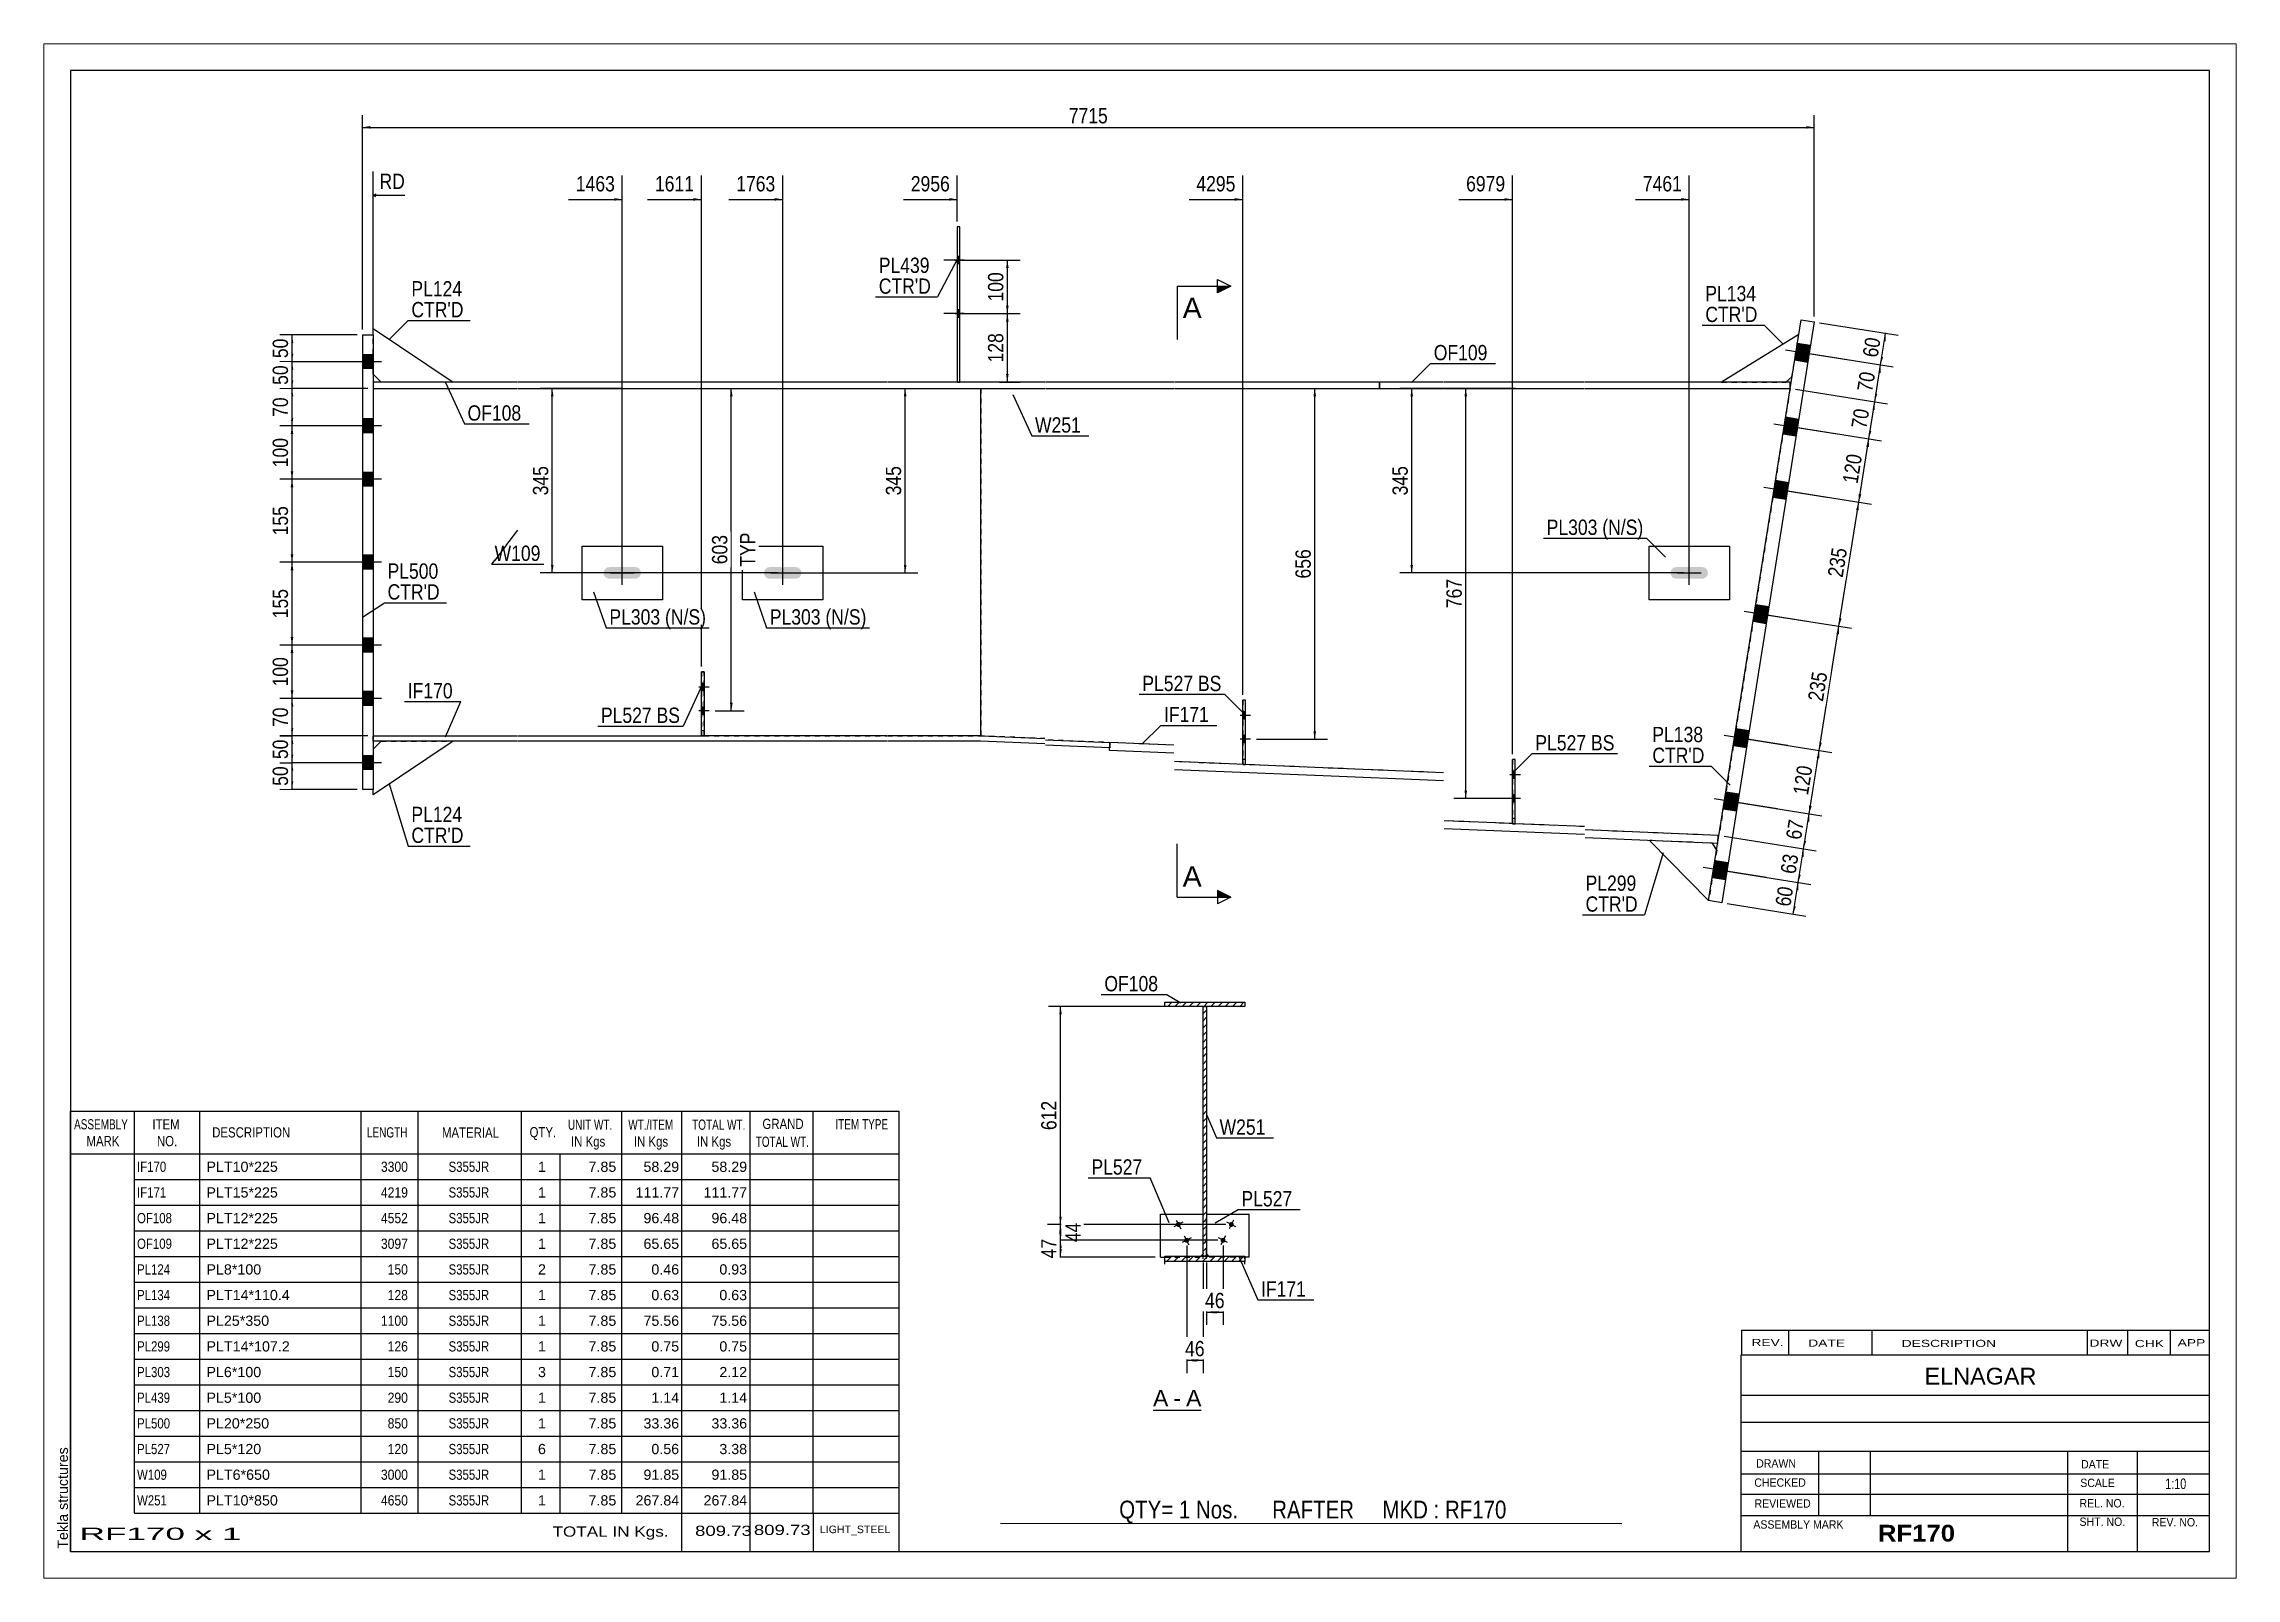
# Paper-space layout 'Layout1' of a CAD drawing. Header units: millimetres. Extents: x 0 to 410, y 0 to 287.
# The model-space entities are those that its viewports show. They can reach past a viewport. Long polylines and large blocks are cut down to what shows.
import ezdxf

# ---------------------------------------------------------------- set-up
doc = ezdxf.new("R2010")
doc.units = ezdxf.units.MM
doc.linetypes.add('DXK_LINE_DOT1', pattern=[1.8814, 0.9407, -0.9407])
doc.linetypes.add('DXK_LINE_DOT2', pattern=[3.9198, 1.9599, -1.9599])
doc.layers.add('Viewport layer', color=7, linetype='Continuous', plot=False)
doc.styles.add('Arial', font='ARIAL.TTF', dxfattribs={"height": 0.2})
doc.styles.add('Arial Bold', font='ARIALBD.TTF', dxfattribs={"height": 0.2})
doc.styles.add('Arial Narrow', font='ARIALN.TTF', dxfattribs={"height": 0.2})

# ---------------------------------------------------------------- blocks, each defined once
blk = doc.blocks.new('Unknown-623699941-1210')
at = {"color": 5, "linetype": 'Continuous'}
for p, q in [((343.42, 91.96), (-56.58, 91.96)), ((-56.58, 91.96), (-56.58, -185.04)), ((343.42, -185.04), (343.42, 91.96)), ((-56.58, -185.04), (343.42, -185.04))]:
    blk.add_line(p, q, dxfattribs=at)
at = {"color": 174, "linetype": 'Continuous', "style": 'Arial'}
blk.add_text('Tekla structures', height=1.9102, rotation=90, dxfattribs=at).set_placement((-57.08, -184.54))
blk = doc.blocks.new('Unknown-623699941-12 - 6535')
at = {"color": 7, "linetype": 'Continuous'}
blk.add_line((145.86, -158.63), (154.89, -158.63), dxfattribs=at)
at = {"color": 0, "linetype": 'Continuous'}
blk.add_wipeout([(148.71, -157.88), (148.71, -154.68), (145.86, -154.68), (145.86, -157.88)], dxfattribs=at)
blk.add_wipeout([(151.09, -157.88), (151.09, -154.68), (149.67, -154.68), (149.67, -157.88)], dxfattribs=at)
at = {"color": 96, "linetype": 'Continuous', "style": 'Arial'}
blk.add_text('A', height=3.06, dxfattribs=at).set_placement((145.86, -157.88))
at = {"color": 0, "linetype": 'Continuous'}
blk.add_wipeout([(154.89, -157.88), (154.89, -154.68), (152.05, -154.68), (152.05, -157.88)], dxfattribs=at)
at = {"color": 96, "linetype": 'Continuous', "style": 'Arial'}
for s, p in [('A', (152.05, -157.88)), ('-', (149.67, -157.88))]:
    blk.add_text(s, height=3.06, dxfattribs=at).set_placement(p)
blk = doc.blocks.new('Part-623699941-1585 - 1549')
at = {"color": 2, "linetype": 'Continuous'}
for p, q in [((113.63, -32.5), (113.63, 32.5)), ((251.7, -51.12), (251.54, -51.11))]:
    blk.add_line(p, q, dxfattribs=at)
at = {"color": 7, "linetype": 'DXK_LINE_DOT1'}
for p, q in [((113.63, 32.5), (125.63, 32.5)), ((125.73, 32.5), (149.75, 32.5)), ((149.85, 32.5), (176.1, 32.5)), ((176.2, 32.5), (200.2, 32.5)), ((200.3, 32.5), (226.55, 32.5)), ((226.65, 32.5), (265, 32.5)), ((265, 32.5), (251.7, -51.12)), ((125.63, -32.99), (113.63, -32.5)), ((149.75, -34.23), (125.73, -33.24)), ((176.1, -38.39), (149.85, -37.31)), ((200.2, -39.39), (176.2, -38.4)), ((226.55, -49.46), (200.3, -48.37)), ((251.54, -51.11), (226.65, -50.08))]:
    blk.add_line(p, q, dxfattribs=at)
blk = doc.blocks.new('Bolt-623699941-4650 - 1549')
at = {"color": 3, "linetype": 'DXK_LINE_DOT2'}
for p, q in [((164.1, -28.69), (160.8, -28.69)), ((163.15, -27.99), (162.65, -27.99)), ((163.15, -29.39), (162.65, -29.39)), ((163.15, -32.42), (162.65, -32.42)), ((164.1, -33.12), (160.8, -33.12)), ((163.15, -33.82), (162.65, -33.82))]:
    blk.add_line(p, q, dxfattribs=at)
blk = doc.blocks.new('Bolt-623699941-1750 - 1549')
at = {"linetype": 'Continuous'}
blk.add_hatch(color=3, dxfattribs=at).paths.add_polyline_path([(249.33, -2.78), (249.57, -2.43), (249.65, -2.01), (249.57, -1.59), (249.33, -1.23), (248.97, -0.99), (248.55, -0.91), (243.75, -0.91), (243.33, -0.99), (242.97, -1.23), (242.73, -1.59), (242.65, -2.01), (242.73, -2.43), (242.97, -2.78), (243.33, -3.02), (243.75, -3.11), (248.55, -3.11), (248.97, -3.02)])
at = {"color": 3, "linetype": 'Continuous'}
for p, q in [((246.15, -4.21), (246.15, 0.19)), ((243.95, -2.01), (248.35, -2.01))]:
    blk.add_line(p, q, dxfattribs=at)
blk = doc.blocks.new('Part-623699941-1558 - 1549')
at = {"color": 2, "linetype": 'Continuous'}
for p, q in [((27, 33.7), (0, 33.7)), ((96.1, 33.7), (27.1, 33.7)), ((125.63, 33.7), (96.2, 33.7)), ((149.75, 33.7), (125.73, 33.7)), ((176.1, 33.7), (149.85, 33.7)), ((188.2, 33.7), (176.2, 33.7)), ((188.2, 32.5), (188.2, 33.7)), ((0, 32.5), (27, 32.5)), ((27.1, 32.5), (96.1, 32.5)), ((96.2, 32.5), (125.63, 32.5)), ((125.73, 32.5), (149.75, 32.5)), ((149.85, 32.5), (176.1, 32.5)), ((176.2, 32.5), (188.2, 32.5))]:
    blk.add_line(p, q, dxfattribs=at)
at = {"color": 7, "linetype": 'DXK_LINE_DOT1'}
blk.add_line((0, 33.7), (0, 32.5), dxfattribs=at)
blk = doc.blocks.new('Part-623699941-1580 - 1549')
at = {"color": 2, "linetype": 'Continuous'}
for p, q in [((200.2, 33.7), (188.2, 33.7)), ((188.2, 33.7), (188.2, 32.5)), ((226.55, 33.7), (200.3, 33.7)), ((265, 33.7), (226.65, 33.7)), ((265, 32.5), (265, 33.7)), ((188.2, 32.5), (200.2, 32.5)), ((200.3, 32.5), (226.55, 32.5)), ((226.65, 32.5), (265, 32.5))]:
    blk.add_line(p, q, dxfattribs=at)
blk = doc.blocks.new('Part-623699941-4641 - 1549')
at = {"color": 2, "linetype": 'Continuous'}
for p, q in [((213.1, -48.91), (213.1, -36.91)), ((213.6, -36.91), (213.1, -36.91)), ((213.6, -48.91), (213.6, -36.91)), ((213.1, -48.91), (213.6, -48.91))]:
    blk.add_line(p, q, dxfattribs=at)
at = {"color": 7, "linetype": 'DXK_LINE_DOT1'}
blk.add_line((213.1, -47.91), (213.6, -47.91), dxfattribs=at)
blk = doc.blocks.new('Part-623699941-1590 - 1549')
at = {"color": 2, "linetype": 'Continuous'}
for p, q in [((0, -32.5), (27, -32.5)), ((27.1, -32.5), (61.4, -32.5)), ((96.1, -32.5), (61.9, -32.5)), ((113.63, -32.5), (96.2, -32.5)), ((113.63, -32.5), (125.63, -32.99)), ((27, -33.5), (0, -33.5)), ((96.1, -33.5), (27.1, -33.5)), ((113.61, -33.5), (96.2, -33.5)), ((125.63, -34), (113.61, -33.5)), ((125.73, -33.24), (137.79, -33.74)), ((137.75, -34.74), (125.73, -34.24)), ((137.79, -33.74), (137.75, -34.74))]:
    blk.add_line(p, q, dxfattribs=at)
at = {"color": 7, "linetype": 'DXK_LINE_DOT1'}
for p, q in [((0, -33.5), (0, -32.5)), ((61.9, -32.5), (61.4, -32.5))]:
    blk.add_line(p, q, dxfattribs=at)
blk = doc.blocks.new('Part-623699941-1612 - 1549')
at = {"color": 2, "linetype": 'Continuous'}
for p, q in [((238.65, -7.01), (238.65, 2.99)), ((238.65, 2.99), (253.65, 2.99)), ((253.65, 2.99), (253.65, -7.01)), ((253.65, -7.01), (238.65, -7.01))]:
    blk.add_line(p, q, dxfattribs=at)
blk = doc.blocks.new('Part-623699941-1634 - 1549')
at = {"color": 2, "linetype": 'Continuous'}
for p, q in [((69.1, -7.01), (69.1, 2.99)), ((69.1, 2.99), (84.1, 2.99)), ((84.1, 2.99), (84.1, -7.01)), ((84.1, -7.01), (69.1, -7.01))]:
    blk.add_line(p, q, dxfattribs=at)
blk = doc.blocks.new('Bolt-623699941-4647 - 1549')
at = {"linetype": 'Continuous'}
for points in [[(213.6, -40.49), (213.6, -39.09), (213.1, -39.09), (213.1, -40.49)], [(213.6, -44.91), (213.6, -43.51), (213.1, -43.51), (213.1, -44.91)]]:
    blk.add_hatch(color=3, dxfattribs=at).paths.add_polyline_path(points)
at = {"color": 3, "linetype": 'Continuous'}
for p, q in [((213.6, -39.09), (213.1, -39.09)), ((214.4, -39.79), (213.1, -39.79)), ((213.6, -40.49), (213.1, -40.49)), ((213.6, -43.51), (213.1, -43.51)), ((214.4, -44.21), (213.1, -44.21)), ((213.6, -44.91), (213.1, -44.91))]:
    blk.add_line(p, q, dxfattribs=at)
blk = doc.blocks.new('Part-623699941-1639 - 1549')
at = {"color": 2, "linetype": 'Continuous'}
for p, q in [((39.1, -7.01), (39.1, 2.99)), ((39.1, 2.99), (54.1, 2.99)), ((54.1, 2.99), (54.1, -7.01)), ((54.1, -7.01), (39.1, -7.01))]:
    blk.add_line(p, q, dxfattribs=at)
blk = doc.blocks.new('Part-623699941-4643 - 1549')
at = {"color": 2, "linetype": 'Continuous'}
for p, q in [((162.65, -37.82), (162.65, -25.82)), ((163.15, -25.82), (162.65, -25.82)), ((163.15, -37.82), (163.15, -25.82)), ((162.65, -37.82), (163.15, -37.82))]:
    blk.add_line(p, q, dxfattribs=at)
at = {"color": 7, "linetype": 'DXK_LINE_DOT1'}
blk.add_line((162.65, -36.82), (163.15, -36.82), dxfattribs=at)
blk = doc.blocks.new('Part-623699941-4644 - 1549')
at = {"color": 7, "linetype": 'DXK_LINE_DOT1'}
for p, q in [((162.65, -25.82), (162.65, -37.82)), ((163.15, -25.82), (162.65, -25.82)), ((163.15, -37.82), (163.15, -25.82)), ((162.65, -37.82), (163.15, -37.82))]:
    blk.add_line(p, q, dxfattribs=at)
blk = doc.blocks.new('Part-623699941-1831 - 1549')
at = {"color": 2, "linetype": 'Continuous'}
for p, q in [((0, 42.5), (0, 43.7)), ((0, 43.7), (15, 33.7)), ((1.5, 33.7), (0, 35.2))]:
    blk.add_line(p, q, dxfattribs=at)
at = {"color": 7, "linetype": 'DXK_LINE_DOT1'}
for p, q in [((0, 35.2), (0, 42.5)), ((15, 33.7), (1.5, 33.7))]:
    blk.add_line(p, q, dxfattribs=at)
blk = doc.blocks.new('Bolt-623699941-1752 - 1549')
at = {"linetype": 'Continuous'}
for points in [[(109.75, 55.8), (109.75, 57.2), (109.25, 57.2), (109.25, 55.8)], [(109.75, 55.8), (109.75, 57.2), (109.25, 57.2), (109.25, 55.8)], [(109.75, 45.8), (109.75, 47.2), (109.25, 47.2), (109.25, 45.8)], [(109.75, 45.8), (109.75, 47.2), (109.25, 47.2), (109.25, 45.8)]]:
    blk.add_hatch(color=3, dxfattribs=at).paths.add_polyline_path(points)
at = {"color": 3, "linetype": 'Continuous'}
for p, q in [((110.55, 56.5), (106.75, 56.5)), ((110.55, 56.5), (106.75, 56.5)), ((109.75, 57.2), (109.25, 57.2)), ((109.75, 57.2), (109.25, 57.2)), ((109.75, 55.8), (109.25, 55.8)), ((109.75, 55.8), (109.25, 55.8)), ((110.55, 46.5), (106.75, 46.5)), ((110.55, 46.5), (106.75, 46.5)), ((109.75, 47.2), (109.25, 47.2)), ((109.75, 47.2), (109.25, 47.2)), ((109.75, 45.8), (109.25, 45.8)), ((109.75, 45.8), (109.25, 45.8))]:
    blk.add_line(p, q, dxfattribs=at)
blk = doc.blocks.new('Part-623699941-1692 - 1549')
at = {"color": 2, "linetype": 'Continuous'}
for p, q in [((249.77, -63.3), (267.04, 45.34)), ((267.04, 45.34), (269.51, 44.95)), ((269.51, 44.95), (252.24, -63.69)), ((252.24, -63.69), (249.77, -63.3))]:
    blk.add_line(p, q, dxfattribs=at)
blk = doc.blocks.new('Bolt-623699941-4649 - 1549')
at = {"linetype": 'Continuous'}
for points in [[(163.15, -29.39), (163.15, -27.99), (162.65, -27.99), (162.65, -29.39)], [(163.15, -33.82), (163.15, -32.42), (162.65, -32.42), (162.65, -33.82)]]:
    blk.add_hatch(color=3, dxfattribs=at).paths.add_polyline_path(points)
at = {"color": 3, "linetype": 'Continuous'}
for p, q in [((163.15, -27.99), (162.65, -27.99)), ((163.95, -28.69), (162.65, -28.69)), ((163.15, -29.39), (162.65, -29.39)), ((163.15, -32.42), (162.65, -32.42)), ((163.95, -33.12), (162.65, -33.12)), ((163.15, -33.82), (162.65, -33.82))]:
    blk.add_line(p, q, dxfattribs=at)
blk = doc.blocks.new('Part-623699941-4645 - 1549')
at = {"color": 2, "linetype": 'Continuous'}
for p, q in [((61.4, -32.5), (61.4, -20.5)), ((61.4, -20.5), (61.9, -20.5)), ((61.9, -20.5), (61.9, -32.5)), ((61.9, -32.5), (61.4, -32.5))]:
    blk.add_line(p, q, dxfattribs=at)
at = {"color": 7, "linetype": 'DXK_LINE_DOT1'}
blk.add_line((61.4, -31.5), (61.9, -31.5), dxfattribs=at)
blk = doc.blocks.new('Part-623699941-1721 - 1549')
at = {"color": 2, "linetype": 'Continuous'}
for p, q in [((266.61, 42.59), (252.19, 33.7)), ((264.19, 33.7), (265.35, 34.69))]:
    blk.add_line(p, q, dxfattribs=at)
at = {"color": 7, "linetype": 'DXK_LINE_DOT1'}
for p, q in [((265.35, 34.69), (266.61, 42.59)), ((252.19, 33.7), (264.19, 33.7))]:
    blk.add_line(p, q, dxfattribs=at)
blk = doc.blocks.new('Bolt-623699941-4651 - 1549')
at = {"linetype": 'Continuous'}
for points in [[(61.9, -24.07), (61.9, -22.67), (61.4, -22.67), (61.4, -24.07)], [(61.9, -28.5), (61.9, -27.1), (61.4, -27.1), (61.4, -28.5)]]:
    blk.add_hatch(color=3, dxfattribs=at).paths.add_polyline_path(points)
at = {"color": 3, "linetype": 'Continuous'}
for p, q in [((61.9, -22.67), (61.4, -22.67)), ((62.7, -23.37), (61.4, -23.37)), ((61.9, -24.07), (61.4, -24.07)), ((61.9, -27.1), (61.4, -27.1)), ((62.7, -27.8), (61.4, -27.8)), ((61.9, -28.5), (61.4, -28.5))]:
    blk.add_line(p, q, dxfattribs=at)
blk = doc.blocks.new('Part-623699941-1743 - 1549')
at = {"color": 2, "linetype": 'Continuous'}
for p, q in [((109.75, 62.7), (109.25, 62.7)), ((109.25, 62.7), (109.25, 33.7)), ((109.75, 33.7), (109.75, 62.7))]:
    blk.add_line(p, q, dxfattribs=at)
at = {"color": 7, "linetype": 'DXK_LINE_DOT1'}
blk.add_line((109.25, 33.7), (109.75, 33.7), dxfattribs=at)
blk = doc.blocks.new('Part-623699941-1792 - 1549')
at = {"color": 7, "linetype": 'DXK_LINE_DOT1'}
for p, q in [((0, 32.5), (0, -32.5)), ((0, 32.5), (27, 32.5)), ((27.1, 32.5), (96.1, 32.5)), ((96.2, 32.5), (113.63, 32.5)), ((113.63, 32.5), (113.63, -32.5)), ((0, -32.5), (27, -32.5)), ((27.1, -32.5), (61.4, -32.5)), ((61.9, -32.5), (96.1, -32.5)), ((96.2, -32.5), (113.63, -32.5))]:
    blk.add_line(p, q, dxfattribs=at)
blk = doc.blocks.new('Bolt-623699941-4648 - 1549')
at = {"color": 3, "linetype": 'DXK_LINE_DOT2'}
for p, q in [((214.55, -39.79), (211.25, -39.79)), ((213.6, -39.09), (213.1, -39.09)), ((213.6, -40.49), (213.1, -40.49)), ((214.55, -44.21), (211.25, -44.21)), ((213.6, -43.51), (213.1, -43.51)), ((213.6, -44.91), (213.1, -44.91))]:
    blk.add_line(p, q, dxfattribs=at)
blk = doc.blocks.new('Bolt-623699941-1749 - 1549')
at = {"linetype": 'Continuous'}
blk.add_hatch(color=3, dxfattribs=at).paths.add_polyline_path([(79.78, -2.79), (80.02, -2.43), (80.1, -2.01), (80.02, -1.59), (79.78, -1.23), (79.42, -0.99), (79, -0.91), (74.2, -0.91), (73.78, -0.99), (73.42, -1.23), (73.18, -1.59), (73.1, -2.01), (73.18, -2.43), (73.42, -2.79), (73.78, -3.02), (74.2, -3.11), (79, -3.11), (79.42, -3.02)])
at = {"color": 3, "linetype": 'Continuous'}
for p, q in [((76.6, -4.21), (76.6, 0.19)), ((74.4, -2.01), (78.8, -2.01))]:
    blk.add_line(p, q, dxfattribs=at)
blk = doc.blocks.new('Bolt-623699941-1751 - 1549')
at = {"linetype": 'Continuous'}
for points in [[(-2, 38.8), (-2, 36.2), (0, 36.2), (0, 38.8)], [(-2, 38.8), (-2, 36.2), (0, 36.2), (0, 38.8)], [(-2, 26.8), (-2, 24.2), (0, 24.2), (0, 26.8)], [(-2, 26.8), (-2, 24.2), (0, 24.2), (0, 26.8)], [(-2, 16.8), (-2, 14.2), (0, 14.2), (0, 16.8)], [(-2, 16.8), (-2, 14.2), (0, 14.2), (0, 16.8)], [(-2, 1.3), (-2, -1.3), (0, -1.3), (0, 1.3)], [(-2, 1.3), (-2, -1.3), (0, -1.3), (0, 1.3)], [(-2, -14.2), (-2, -16.8), (0, -16.8), (0, -14.2)], [(-2, -14.2), (-2, -16.8), (0, -16.8), (0, -14.2)], [(-2, -24.2), (-2, -26.8), (0, -26.8), (0, -24.2)], [(-2, -24.2), (-2, -26.8), (0, -26.8), (0, -24.2)], [(-2, -36.2), (-2, -38.8), (0, -38.8), (0, -36.2)], [(-2, -36.2), (-2, -38.8), (0, -38.8), (0, -36.2)]]:
    blk.add_hatch(color=3, dxfattribs=at).paths.add_polyline_path(points)
at = {"color": 3, "linetype": 'Continuous'}
for p, q in [((1.59, 37.5), (-9, 37.5)), ((1.59, 37.5), (-9, 37.5)), ((0, 38.8), (-2, 38.8)), ((0, 38.8), (-2, 38.8)), ((0, 36.2), (-2, 36.2)), ((0, 36.2), (-2, 36.2)), ((1.59, 25.5), (-9, 25.5)), ((1.59, 25.5), (-9, 25.5)), ((0, 26.8), (-2, 26.8)), ((0, 26.8), (-2, 26.8)), ((0, 24.2), (-2, 24.2)), ((0, 24.2), (-2, 24.2)), ((0, 16.8), (-2, 16.8)), ((0, 16.8), (-2, 16.8)), ((1.59, 15.5), (-9, 15.5)), ((1.59, 15.5), (-9, 15.5)), ((0, 14.2), (-2, 14.2)), ((0, 14.2), (-2, 14.2)), ((1.59, 0), (-9, 0)), ((1.59, 0), (-9, 0)), ((0, 1.3), (-2, 1.3)), ((0, 1.3), (-2, 1.3)), ((0, -1.3), (-2, -1.3)), ((0, -1.3), (-2, -1.3)), ((1.59, -15.5), (-9, -15.5)), ((1.59, -15.5), (-9, -15.5)), ((0, -14.2), (-2, -14.2)), ((0, -14.2), (-2, -14.2)), ((0, -16.8), (-2, -16.8)), ((0, -16.8), (-2, -16.8)), ((0, -24.2), (-2, -24.2)), ((0, -24.2), (-2, -24.2)), ((1.59, -25.5), (-9, -25.5)), ((1.59, -25.5), (-9, -25.5)), ((0, -26.8), (-2, -26.8)), ((0, -26.8), (-2, -26.8)), ((0, -36.2), (-2, -36.2)), ((0, -36.2), (-2, -36.2)), ((1.59, -37.5), (-9, -37.5)), ((1.59, -37.5), (-9, -37.5)), ((0, -38.8), (-2, -38.8)), ((0, -38.8), (-2, -38.8))]:
    blk.add_line(p, q, dxfattribs=at)
blk = doc.blocks.new('Part-623699941-4646 - 1549')
at = {"color": 7, "linetype": 'DXK_LINE_DOT1'}
for p, q in [((61.4, -20.5), (61.4, -32.5)), ((61.9, -20.5), (61.4, -20.5)), ((61.9, -32.5), (61.9, -20.5)), ((61.4, -32.5), (61.9, -32.5))]:
    blk.add_line(p, q, dxfattribs=at)
blk = doc.blocks.new('Bolt-623699941-1754 - 1549')
at = {"linetype": 'Continuous'}
for points in [[(266.35, 40.99), (265.85, 37.83), (268.32, 37.44), (268.82, 40.6)], [(266.35, 40.99), (265.85, 37.83), (268.32, 37.44), (268.82, 40.6)], [(264.15, 27.17), (263.65, 24.01), (266.12, 23.61), (266.62, 26.77)], [(264.15, 27.17), (263.65, 24.01), (266.12, 23.61), (266.62, 26.77)], [(262.27, 15.32), (261.77, 12.16), (264.24, 11.76), (264.74, 14.92)], [(262.27, 15.32), (261.77, 12.16), (264.24, 11.76), (264.74, 14.92)], [(258.58, -7.89), (258.08, -11.05), (260.54, -11.45), (261.05, -8.29)], [(258.58, -7.89), (258.08, -11.05), (260.54, -11.45), (261.05, -8.29)], [(254.89, -31.1), (254.39, -34.26), (256.85, -34.65), (257.36, -31.49)], [(254.89, -31.1), (254.39, -34.26), (256.85, -34.65), (257.36, -31.49)], [(253, -42.95), (252.5, -46.11), (254.97, -46.5), (255.47, -43.34)], [(253, -42.95), (252.5, -46.11), (254.97, -46.5), (255.47, -43.34)], [(250.96, -55.79), (250.46, -58.95), (252.93, -59.34), (253.43, -56.18)], [(250.96, -55.79), (250.46, -58.95), (252.93, -59.34), (253.43, -56.18)]]:
    blk.add_hatch(color=3, dxfattribs=at).paths.add_polyline_path(points)
at = {"color": 3, "linetype": 'Continuous'}
for p, q in [((264.15, 39.72), (275.98, 37.84)), ((264.15, 39.72), (275.98, 37.84)), ((265.85, 37.83), (268.32, 37.44)), ((265.85, 37.83), (268.32, 37.44)), ((266.35, 40.99), (268.82, 40.6)), ((266.35, 40.99), (268.82, 40.6)), ((261.95, 25.9), (273.78, 24.02)), ((261.95, 25.9), (273.78, 24.02)), ((264.15, 27.17), (266.62, 26.77)), ((264.15, 27.17), (266.62, 26.77)), ((263.65, 24.01), (266.12, 23.61)), ((263.65, 24.01), (266.12, 23.61)), ((260.07, 14.05), (271.89, 12.17)), ((260.07, 14.05), (271.89, 12.17)), ((262.27, 15.32), (264.74, 14.92)), ((262.27, 15.32), (264.74, 14.92)), ((261.77, 12.16), (264.24, 11.76)), ((261.77, 12.16), (264.24, 11.76)), ((258.58, -7.89), (261.05, -8.29)), ((258.58, -7.89), (261.05, -8.29)), ((256.38, -9.16), (268.2, -11.04)), ((256.38, -9.16), (268.2, -11.04)), ((258.08, -11.05), (260.54, -11.45)), ((258.08, -11.05), (260.54, -11.45)), ((252.69, -32.37), (264.51, -34.25)), ((252.69, -32.37), (264.51, -34.25)), ((254.89, -31.1), (257.36, -31.49)), ((254.89, -31.1), (257.36, -31.49)), ((254.39, -34.26), (256.85, -34.65)), ((254.39, -34.26), (256.85, -34.65)), ((250.8, -44.22), (262.63, -46.1)), ((250.8, -44.22), (262.63, -46.1)), ((253, -42.95), (255.47, -43.34)), ((253, -42.95), (255.47, -43.34)), ((252.5, -46.11), (254.97, -46.5)), ((252.5, -46.11), (254.97, -46.5)), ((248.76, -57.06), (260.59, -58.94)), ((248.76, -57.06), (260.59, -58.94)), ((250.96, -55.79), (253.43, -56.18)), ((250.96, -55.79), (253.43, -56.18)), ((250.46, -58.95), (252.93, -59.34)), ((250.46, -58.95), (252.93, -59.34))]:
    blk.add_line(p, q, dxfattribs=at)
blk = doc.blocks.new('Bolt-623699941-1755 - 1549')
at = {"linetype": 'Continuous'}
blk.add_hatch(color=3, dxfattribs=at).paths.add_polyline_path([(49.78, -2.79), (50.02, -2.43), (50.1, -2.01), (50.02, -1.59), (49.78, -1.23), (49.42, -0.99), (49, -0.91), (44.2, -0.91), (43.78, -0.99), (43.42, -1.23), (43.18, -1.59), (43.1, -2.01), (43.18, -2.43), (43.42, -2.79), (43.78, -3.02), (44.2, -3.11), (49, -3.11), (49.42, -3.02)])
at = {"color": 3, "linetype": 'Continuous'}
for p, q in [((46.6, -4.21), (46.6, 0.19)), ((44.4, -2.01), (48.8, -2.01))]:
    blk.add_line(p, q, dxfattribs=at)
blk = doc.blocks.new('Part-623699941-1787 - 1549')
at = {"color": 7, "linetype": 'DXK_LINE_DOT1'}
for p, q in [((250.48, -52.55), (238.75, -52.06)), ((238.75, -52.06), (238.78, -52.09)), ((250.48, -52.55), (250.49, -52.57)), ((251.27, -53.85), (249.77, -63.3))]:
    blk.add_line(p, q, dxfattribs=at)
at = {"color": 2, "linetype": 'Continuous'}
for p, q in [((249.77, -63.3), (238.78, -52.09)), ((251.27, -53.85), (250.49, -52.57))]:
    blk.add_line(p, q, dxfattribs=at)
blk = doc.blocks.new('Part-623699941-1797 - 1549')
at = {"color": 2, "linetype": 'Continuous'}
for p, q in [((137.73, -35.24), (137.79, -33.74)), ((149.75, -35.73), (137.73, -35.24)), ((149.75, -34.23), (137.79, -33.74)), ((176.1, -38.39), (149.85, -37.31)), ((176.1, -39.89), (149.85, -38.81)), ((200.2, -39.39), (176.2, -38.4)), ((200.2, -40.89), (176.2, -39.9)), ((213.1, -48.9), (200.3, -48.37)), ((226.55, -49.46), (213.35, -48.91)), ((226.55, -50.96), (200.3, -49.88)), ((251.54, -51.11), (226.65, -50.08)), ((251.47, -52.61), (226.65, -51.59)), ((251.48, -52.56), (251.54, -51.11))]:
    blk.add_line(p, q, dxfattribs=at)
at = {"color": 7, "linetype": 'DXK_LINE_DOT1'}
for q in [(251.48, -52.56), (251.47, -52.61)]:
    blk.add_line((251.47, -52.61), q, dxfattribs=at)
blk = doc.blocks.new('Part-623699941-1826 - 1549')
at = {"color": 2, "linetype": 'Continuous'}
for p, q in [((15, -33.5), (0, -43.5)), ((1.5, -33.5), (0, -35)), ((0, -43.5), (0, -42.5))]:
    blk.add_line(p, q, dxfattribs=at)
at = {"color": 7, "linetype": 'DXK_LINE_DOT1'}
for p, q in [((0, -35), (0, -42.5)), ((1.5, -33.5), (15, -33.5))]:
    blk.add_line(p, q, dxfattribs=at)
blk = doc.blocks.new('Part-623699941-1860 - 1549')
at = {"color": 2, "linetype": 'Continuous'}
for p, q in [((-2, 42.5), (0, 42.5)), ((-2, 42.5), (-2, -42.5)), ((0, 42.5), (0, -42.5)), ((0, -42.5), (-2, -42.5))]:
    blk.add_line(p, q, dxfattribs=at)
blk = doc.blocks.new('Part-623699941-4642 - 1549')
at = {"color": 7, "linetype": 'DXK_LINE_DOT1'}
for p, q in [((213.1, -36.91), (213.1, -48.91)), ((213.6, -36.91), (213.1, -36.91)), ((213.6, -48.91), (213.6, -36.91)), ((213.1, -48.91), (213.6, -48.91))]:
    blk.add_line(p, q, dxfattribs=at)
blk = doc.blocks.new('Bolt-623699941-4652 - 1549')
at = {"color": 3, "linetype": 'DXK_LINE_DOT2'}
for p, q in [((62.85, -23.37), (59.55, -23.37)), ((61.9, -22.67), (61.4, -22.67)), ((61.9, -24.07), (61.4, -24.07)), ((62.85, -27.8), (59.55, -27.8)), ((61.9, -27.1), (61.4, -27.1)), ((61.9, -28.5), (61.4, -28.5))]:
    blk.add_line(p, q, dxfattribs=at)
blk = doc.blocks.new('Part-623699941-6536 - 6535')
at = {"linetype": 'Continuous'}
h = blk.add_hatch(dxfattribs=at)
h.set_pattern_fill('', scale=0.3, style=0, pattern_type=0)
h.set_pattern_definition([(45, (148.0485, -82.2932), (-0.67352, 0.67352), [])])
h.paths.add_polyline_path([(163.05, -82.29), (148.05, -82.29), (148.05, -83.09), (163.05, -83.09)])
at = {"color": 2, "linetype": 'Continuous'}
for p, q in [((148.05, -82.29), (163.05, -82.29)), ((148.05, -83.09), (148.05, -82.29)), ((163.05, -83.09), (148.05, -83.09)), ((163.05, -82.29), (163.05, -83.09))]:
    blk.add_line(p, q, dxfattribs=at)
blk = doc.blocks.new('Part-623699941-6564 - 6535')
at = {"color": 7, "linetype": 'DXK_LINE_DOT1'}
for p, q in [((155.84, -121.97), (155.88, -121.97)), ((155.84, -129.3), (155.84, -121.97)), ((155.84, -129.3), (155.88, -129.35)), ((155.88, -129.35), (155.84, -129.3)), ((156.5, -129.97), (156.32, -129.79)), ((163.05, -129.97), (156.5, -129.97))]:
    blk.add_line(p, q, dxfattribs=at)
at = {"color": 2, "linetype": 'Continuous'}
for p, q in [((155.88, -121.97), (163.84, -121.97)), ((163.84, -129.97), (163.84, -121.97)), ((156.32, -129.79), (155.88, -129.35)), ((163.84, -129.97), (163.05, -129.97))]:
    blk.add_line(p, q, dxfattribs=at)
blk = doc.blocks.new('Part-623699941-6540 - 6535')
at = {"linetype": 'Continuous'}
h = blk.add_hatch(dxfattribs=at)
h.set_pattern_fill('', scale=0.3, style=0, pattern_type=0)
h.set_pattern_definition([(45, (155.2152, -83.0932), (-0.67352, 0.67352), [])])
h.paths.add_polyline_path([(155.88, -83.09), (155.22, -83.09), (155.22, -129.79), (155.88, -129.79)])
at = {"color": 2, "linetype": 'Continuous'}
for p, q in [((155.22, -83.09), (155.88, -83.09)), ((155.22, -129.79), (155.22, -83.09)), ((155.88, -83.09), (155.88, -129.79)), ((155.88, -129.79), (155.22, -129.79))]:
    blk.add_line(p, q, dxfattribs=at)
at = {"color": 7, "linetype": 'DXK_LINE_DOT1'}
for p, q in [((155.22, -130.3), (155.22, -129.79)), ((155.88, -130.3), (155.88, -129.79))]:
    blk.add_line(p, q, dxfattribs=at)
blk = doc.blocks.new('Part-623699941-6558 - 6535')
at = {"linetype": 'Continuous'}
h = blk.add_hatch(dxfattribs=at)
h.set_pattern_fill('', scale=0.3, style=0, pattern_type=0)
h.set_pattern_definition([(45, (148.0485, -129.7899), (-0.67352, 0.67352), [])])
h.paths.add_polyline_path([(163.05, -129.79), (148.05, -129.79), (148.05, -130.79), (163.05, -130.79)])
at = {"color": 7, "linetype": 'DXK_LINE_DOT1'}
for p, q in [((148.05, -130.3), (148.05, -129.79)), ((163.05, -130.3), (163.05, -129.79))]:
    blk.add_line(p, q, dxfattribs=at)
at = {"color": 2, "linetype": 'Continuous'}
for p, q in [((148.05, -129.79), (163.05, -129.79)), ((148.05, -130.79), (148.05, -129.79)), ((148.05, -131.3), (148.05, -130.79)), ((163.05, -130.79), (148.05, -130.79)), ((163.05, -129.79), (163.05, -130.79)), ((163.05, -131.3), (163.05, -130.79))]:
    blk.add_line(p, q, dxfattribs=at)
blk = doc.blocks.new('Part-623699941-6565 - 6535')
at = {"color": 2, "linetype": 'Continuous'}
for p, q in [((147.26, -121.97), (155.22, -121.97)), ((147.26, -129.97), (147.26, -121.97)), ((147.26, -129.97), (148.05, -129.97)), ((154.78, -129.79), (155.22, -129.35))]:
    blk.add_line(p, q, dxfattribs=at)
at = {"color": 7, "linetype": 'DXK_LINE_DOT1'}
for p, q in [((155.22, -121.97), (155.26, -121.97)), ((155.26, -129.3), (155.26, -121.97)), ((148.05, -129.97), (154.6, -129.97)), ((154.6, -129.97), (154.78, -129.79)), ((155.26, -129.3), (155.22, -129.35)), ((155.22, -129.35), (155.26, -129.3))]:
    blk.add_line(p, q, dxfattribs=at)
blk = doc.blocks.new('Bolt-623699941-6585 - 6535')
at = {"linetype": 'Continuous'}
for points in [[(159.36, -127.05, -1), (158.54, -126.62, -1)], [(160.91, -124.1, -1), (160.09, -123.67, -1)]]:
    blk.add_hatch(color=3, dxfattribs=at).paths.add_polyline_path(points)
at = {"color": 3, "linetype": 'Continuous'}
for p, q in [((159.77, -127.27), (158.12, -126.4)), ((159.38, -126.01), (158.51, -127.66)), ((161.33, -124.32), (159.67, -123.45)), ((160.93, -123.06), (160.07, -124.71))]:
    blk.add_line(p, q, dxfattribs=at)
blk = doc.blocks.new('Bolt-623699941-6586 - 6535')
at = {"linetype": 'Continuous'}
for points in [[(151.01, -123.67, -1), (150.18, -124.1, -1)], [(152.56, -126.62, -1), (151.74, -127.05, -1)]]:
    blk.add_hatch(color=3, dxfattribs=at).paths.add_polyline_path(points)
at = {"color": 3, "linetype": 'Continuous'}
for p, q in [((151.42, -123.45), (149.77, -124.32)), ((150.16, -123.06), (151.03, -124.71)), ((152.97, -126.4), (151.32, -127.27)), ((151.71, -126.01), (152.58, -127.66))]:
    blk.add_line(p, q, dxfattribs=at)
blk = doc.blocks.new('StraightDimension-623699941-1914 - 1549')
at = {"linetype": 'Continuous'}
for points in [[(268.09, -48.49), (268.57, -47.05), (268.58, -48.57)], [(268, -52.19), (267.52, -53.63), (267.51, -52.11)]]:
    blk.add_hatch(color=7, dxfattribs=at).paths.add_polyline_path(points)
at = {"color": 7, "linetype": 'Continuous'}
for p, q in [((253.74, -44.69), (270.94, -47.42)), ((267.52, -53.63), (268.57, -47.05)), ((252.69, -51.27), (269.89, -54.01))]:
    blk.add_line(p, q, dxfattribs=at)
at = {"color": 0}
blk.add_wipeout([(268.28, -47.92), (264.13, -47.26), (263.37, -52.05), (267.52, -52.71)], dxfattribs=at)
at = {"color": 3, "style": 'Arial Narrow'}
blk.add_text('67', height=2.863, rotation=80.9647, dxfattribs=at).set_placement((267.02, -52.03))
blk = doc.blocks.new('StraightDimension-623699941-2163 - 1549')
at = {"linetype": 'Continuous'}
for points in [[(-15.42, 14), (-15.17, 15.5), (-14.92, 14)], [(-14.92, 1.5), (-15.17, 0), (-15.42, 1.5)]]:
    blk.add_hatch(color=7, dxfattribs=at).paths.add_polyline_path(points)
at = {"color": 7, "linetype": 'Continuous'}
for p, q in [((-1, 15.5), (-17.42, 15.5)), ((-15.17, 0), (-15.17, 15.5)), ((-1, 0), (-17.42, 0))]:
    blk.add_line(p, q, dxfattribs=at)
at = {"color": 0}
blk.add_wipeout([(-15.32, 11.09), (-19.52, 11.09), (-19.52, 4.41), (-15.32, 4.41)], dxfattribs=at)
at = {"color": 3, "style": 'Arial Narrow'}
blk.add_text('155', height=2.863, rotation=90.0002, dxfattribs=at).set_placement((-15.92, 5.01))
blk = doc.blocks.new('StraightDimension-623699941-7065 - 1549')
at = {"linetype": 'Continuous'}
blk.add_hatch(color=7, dxfattribs=at).paths.add_polyline_path([(45.1, 68.11), (46.6, 67.86), (45.1, 67.61)])
at = {"color": 7, "linetype": 'Continuous'}
for p, q in [((46.6, -1.01), (46.6, 72.36)), ((36.54, 67.86), (46.6, 67.86))]:
    blk.add_line(p, q, dxfattribs=at)
at = {"color": 0, "linetype": 'Continuous'}
blk.add_wipeout([(6.53, 69.21), (6.53, 73.41), (0.59, 73.41), (0.59, 69.21)], dxfattribs=at)
at = {"color": 7, "linetype": 'Continuous'}
for p, q in [((0, 43.5), (0, 73.11)), ((0.5, 68.86), (0, 68.61)), ((0.5, 68.36), (0, 68.61)), ((5.93, 68.61), (0, 68.61))]:
    blk.add_line(p, q, dxfattribs=at)
at = {"color": 3, "linetype": 'Continuous', "style": 'Arial Narrow'}
blk.add_text('RD', height=2.863, dxfattribs=at).set_placement((1.19, 69.81))
at = {"color": 0}
blk.add_wipeout([(45.83, 68.76), (45.83, 72.96), (37.31, 72.96), (37.31, 68.76)], dxfattribs=at)
at = {"color": 3, "style": 'Arial Narrow'}
blk.add_text('1463', height=2.863, dxfattribs=at).set_placement((37.91, 69.36))
blk = doc.blocks.new('StraightDimension-623699941-1899 - 1549')
at = {"linetype": 'Continuous'}
for points in [[(279.24, 21.64), (279.72, 23.08), (279.73, 21.56)], [(278.32, 12.66), (277.83, 11.22), (277.82, 12.74)]]:
    blk.add_hatch(color=7, dxfattribs=at).paths.add_polyline_path(points)
at = {"color": 7, "linetype": 'Continuous'}
for p, q in [((264.89, 25.44), (282.09, 22.7)), ((277.83, 11.22), (279.72, 23.08)), ((263, 13.58), (280.2, 10.84))]:
    blk.add_line(p, q, dxfattribs=at)
at = {"color": 0}
blk.add_wipeout([(279.15, 20.47), (275.01, 21.13), (273.96, 14.53), (278.1, 13.87)], dxfattribs=at)
at = {"color": 3, "style": 'Arial Narrow'}
blk.add_text('120', height=2.863, rotation=80.9647, dxfattribs=at).set_placement((277.61, 14.56))
blk = doc.blocks.new('StraightDimension-623699941-7063 - 1549')
at = {"linetype": 'Continuous'}
blk.add_hatch(color=7, dxfattribs=at).paths.add_polyline_path([(75.1, 68.11), (76.6, 67.86), (75.1, 67.61)])
at = {"color": 7, "linetype": 'Continuous'}
for p, q in [((76.6, -1.01), (76.6, 72.36)), ((66.54, 67.86), (76.6, 67.86))]:
    blk.add_line(p, q, dxfattribs=at)
at = {"color": 0}
blk.add_wipeout([(75.83, 68.76), (75.83, 72.96), (67.31, 72.96), (67.31, 68.76)], dxfattribs=at)
at = {"color": 3, "style": 'Arial Narrow'}
blk.add_text('1763', height=2.863, dxfattribs=at).set_placement((67.91, 69.36))
blk = doc.blocks.new('StraightDimension-623699941-1893 - 1549')
at = {"linetype": 'Continuous'}
for points in [[(273.66, -13.43), (274.14, -11.99), (274.15, -13.51)], [(270.94, -33.75), (270.45, -35.2), (270.44, -33.68)]]:
    blk.add_hatch(color=7, dxfattribs=at).paths.add_polyline_path(points)
at = {"color": 7, "linetype": 'Continuous'}
for p, q in [((259.31, -9.63), (276.51, -12.36)), ((270.45, -35.2), (274.14, -11.99)), ((255.62, -32.84), (272.82, -35.57))]:
    blk.add_line(p, q, dxfattribs=at)
at = {"color": 0}
blk.add_wipeout([(272.67, -20.27), (268.53, -19.61), (267.48, -26.21), (271.63, -26.87)], dxfattribs=at)
at = {"color": 3, "style": 'Arial Narrow'}
blk.add_text('235', height=2.863, rotation=80.9647, dxfattribs=at).set_placement((271.13, -26.18))
blk = doc.blocks.new('StraightDimension-623699941-1880 - 1549')
at = {"linetype": 'Continuous'}
for points in [[(267.04, -55.07), (267.52, -53.63), (267.53, -55.15)], [(267.01, -58.44), (266.53, -59.89), (266.52, -58.37)]]:
    blk.add_hatch(color=7, dxfattribs=at).paths.add_polyline_path(points)
at = {"color": 7, "linetype": 'Continuous'}
for p, q in [((252.69, -51.27), (269.89, -54.01)), ((266.53, -59.89), (267.52, -53.63)), ((251.68, -57.53), (268.9, -60.26))]:
    blk.add_line(p, q, dxfattribs=at)
at = {"color": 0}
blk.add_wipeout([(267.26, -54.34), (263.11, -53.68), (262.35, -58.47), (266.49, -59.13)], dxfattribs=at)
at = {"color": 3, "style": 'Arial Narrow'}
blk.add_text('63', height=2.863, rotation=80.9647, dxfattribs=at).set_placement((266, -58.45))
blk = doc.blocks.new('StraightDimension-623699941-2223 - 1549')
at = {"linetype": 'Continuous'}
for points in [[(-15.42, 31), (-15.17, 32.5), (-14.92, 31)], [(-14.92, 27), (-15.17, 25.5), (-15.42, 27)]]:
    blk.add_hatch(color=7, dxfattribs=at).paths.add_polyline_path(points)
at = {"color": 7, "linetype": 'Continuous'}
for p, q in [((-1, 32.5), (-17.42, 32.5)), ((-15.17, 25.5), (-15.17, 32.5)), ((-1, 25.5), (-17.42, 25.5))]:
    blk.add_line(p, q, dxfattribs=at)
at = {"color": 0}
blk.add_wipeout([(-15.32, 31.43), (-19.52, 31.43), (-19.52, 26.57), (-15.32, 26.57)], dxfattribs=at)
at = {"color": 3, "style": 'Arial Narrow'}
blk.add_text('70', height=2.863, rotation=90.0002, dxfattribs=at).set_placement((-15.92, 27.17))
blk = doc.blocks.new('StraightDimension-623699941-7060 - 1549')
at = {"linetype": 'Continuous'}
blk.add_hatch(color=7, dxfattribs=at).paths.add_polyline_path([(211.6, 68.11), (213.1, 67.86), (211.6, 67.61)])
at = {"color": 7, "linetype": 'Continuous'}
for p, q in [((213.1, -35.91), (213.1, 72.36)), ((203.04, 67.86), (213.1, 67.86))]:
    blk.add_line(p, q, dxfattribs=at)
at = {"color": 0}
blk.add_wipeout([(212.32, 68.76), (212.32, 72.96), (203.81, 72.96), (203.81, 68.76)], dxfattribs=at)
at = {"color": 3, "style": 'Arial Narrow'}
blk.add_text('6979', height=2.863, dxfattribs=at).set_placement((204.41, 69.36))
blk = doc.blocks.new('StraightDimension-623699941-7061 - 1549')
at = {"linetype": 'Continuous'}
blk.add_hatch(color=7, dxfattribs=at).paths.add_polyline_path([(161.15, 68.11), (162.65, 67.86), (161.15, 67.61)])
at = {"color": 7, "linetype": 'Continuous'}
for p, q in [((162.65, -24.82), (162.65, 72.36)), ((152.59, 67.86), (162.65, 67.86))]:
    blk.add_line(p, q, dxfattribs=at)
at = {"color": 0}
blk.add_wipeout([(161.87, 68.76), (161.87, 72.96), (153.36, 72.96), (153.36, 68.76)], dxfattribs=at)
at = {"color": 3, "style": 'Arial Narrow'}
blk.add_text('4295', height=2.863, dxfattribs=at).set_placement((153.96, 69.36))
blk = doc.blocks.new('StraightDimension-623699941-1896 - 1549')
at = {"linetype": 'Continuous'}
for points in [[(277.35, 9.78), (277.83, 11.22), (277.85, 9.7)], [(274.63, -10.55), (274.14, -11.99), (274.13, -10.47)]]:
    blk.add_hatch(color=7, dxfattribs=at).paths.add_polyline_path(points)
at = {"color": 7, "linetype": 'Continuous'}
for p, q in [((263, 13.58), (280.2, 10.84)), ((274.14, -11.99), (277.83, 11.22)), ((259.31, -9.63), (276.51, -12.36))]:
    blk.add_line(p, q, dxfattribs=at)
at = {"color": 0}
blk.add_wipeout([(276.37, 2.94), (272.22, 3.6), (271.17, -3), (275.32, -3.66)], dxfattribs=at)
at = {"color": 3, "style": 'Arial Narrow'}
blk.add_text('235', height=2.863, rotation=80.9647, dxfattribs=at).set_placement((274.82, -2.97))
blk = doc.blocks.new('StraightDimension-623699941-7064 - 1549')
at = {"linetype": 'Continuous'}
blk.add_hatch(color=7, dxfattribs=at).paths.add_polyline_path([(59.9, 68.11), (61.4, 67.86), (59.9, 67.61)])
at = {"color": 7, "linetype": 'Continuous'}
for p, q in [((61.4, -19.5), (61.4, 72.36)), ((51.34, 67.86), (61.4, 67.86))]:
    blk.add_line(p, q, dxfattribs=at)
at = {"color": 0}
blk.add_wipeout([(60.63, 68.76), (60.63, 72.96), (52.11, 72.96), (52.11, 68.76)], dxfattribs=at)
at = {"color": 3, "style": 'Arial Narrow'}
blk.add_text('1611', height=2.863, dxfattribs=at).set_placement((52.71, 69.36))
blk = doc.blocks.new('StraightDimension-623699941-7059 - 1549')
at = {"linetype": 'Continuous'}
blk.add_hatch(color=7, dxfattribs=at).paths.add_polyline_path([(244.65, 68.11), (246.15, 67.86), (244.65, 67.61)])
at = {"color": 7, "linetype": 'Continuous'}
for p, q in [((246.15, -1.01), (246.15, 72.36)), ((236.09, 67.86), (246.15, 67.86))]:
    blk.add_line(p, q, dxfattribs=at)
at = {"color": 0}
blk.add_wipeout([(245.37, 68.76), (245.37, 72.96), (236.86, 72.96), (236.86, 68.76)], dxfattribs=at)
at = {"color": 3, "style": 'Arial Narrow'}
blk.add_text('7461', height=2.863, dxfattribs=at).set_placement((237.46, 69.36))
blk = doc.blocks.new('StraightDimension-623699941-7062 - 1549')
at = {"linetype": 'Continuous'}
blk.add_hatch(color=7, dxfattribs=at).paths.add_polyline_path([(107.75, 68.11), (109.25, 67.86), (107.75, 67.61)])
at = {"color": 7, "linetype": 'Continuous'}
for p, q in [((109.25, 63.7), (109.25, 72.36)), ((99.19, 67.86), (109.25, 67.86))]:
    blk.add_line(p, q, dxfattribs=at)
at = {"color": 0}
blk.add_wipeout([(108.48, 68.76), (108.48, 72.96), (99.96, 72.96), (99.96, 68.76)], dxfattribs=at)
at = {"color": 3, "style": 'Arial Narrow'}
blk.add_text('2956', height=2.863, dxfattribs=at).set_placement((100.56, 69.36))
blk = doc.blocks.new('StraightDimension-623699941-1874 - 1549')
at = {"linetype": 'Continuous'}
for points in [[(266.04, -61.33), (266.53, -59.89), (266.54, -61.41)], [(266.07, -64.37), (265.58, -65.81), (265.57, -64.29)]]:
    blk.add_hatch(color=7, dxfattribs=at).paths.add_polyline_path(points)
at = {"color": 7, "linetype": 'Continuous'}
for p, q in [((251.68, -57.53), (268.9, -60.26)), ((265.58, -65.81), (266.53, -59.89)), ((253.22, -63.85), (267.96, -66.19))]:
    blk.add_line(p, q, dxfattribs=at)
at = {"color": 0}
blk.add_wipeout([(266.29, -60.43), (262.14, -59.77), (261.38, -64.56), (265.53, -65.22)], dxfattribs=at)
at = {"color": 3, "style": 'Arial Narrow'}
blk.add_text('60', height=2.863, rotation=80.9647, dxfattribs=at).set_placement((265.03, -64.54))
blk = doc.blocks.new('StraightDimension-623699941-1905 - 1549')
at = {"linetype": 'Continuous'}
for points in [[(280.34, 28.54), (280.82, 29.98), (280.83, 28.46)], [(280.2, 24.52), (279.72, 23.08), (279.71, 24.6)]]:
    blk.add_hatch(color=7, dxfattribs=at).paths.add_polyline_path(points)
at = {"color": 7, "linetype": 'Continuous'}
for p, q in [((265.99, 32.34), (283.19, 29.61)), ((279.72, 23.08), (280.82, 29.98)), ((264.89, 25.44), (282.09, 22.7))]:
    blk.add_line(p, q, dxfattribs=at)
at = {"color": 0}
blk.add_wipeout([(280.5, 28.95), (276.35, 29.61), (275.59, 24.82), (279.74, 24.16)], dxfattribs=at)
at = {"color": 3, "style": 'Arial Narrow'}
blk.add_text('70', height=2.863, rotation=80.9647, dxfattribs=at).set_placement((279.24, 24.84))
blk = doc.blocks.new('StraightDimension-623699941-1923 - 1549')
at = {"linetype": 'Continuous'}
for points in [[(269.97, -36.64), (270.45, -35.2), (270.46, -36.72)], [(269.05, -45.61), (268.57, -47.05), (268.56, -45.53)]]:
    blk.add_hatch(color=7, dxfattribs=at).paths.add_polyline_path(points)
at = {"color": 7, "linetype": 'Continuous'}
for p, q in [((255.62, -32.84), (272.82, -35.57)), ((268.57, -47.05), (270.45, -35.2)), ((253.74, -44.69), (270.94, -47.42))]:
    blk.add_line(p, q, dxfattribs=at)
at = {"color": 0}
blk.add_wipeout([(269.89, -37.8), (265.74, -37.14), (264.69, -43.74), (268.84, -44.4)], dxfattribs=at)
at = {"color": 3, "style": 'Arial Narrow'}
blk.add_text('120', height=2.863, rotation=80.9647, dxfattribs=at).set_placement((268.34, -43.71))
blk = doc.blocks.new('StraightDimension-623699941-1928 - 1549')
at = {"linetype": 'Continuous'}
for points in [[(281.43, 35.46), (281.92, 36.9), (281.93, 35.38)], [(281.3, 31.43), (280.82, 29.98), (280.81, 31.51)]]:
    blk.add_hatch(color=7, dxfattribs=at).paths.add_polyline_path(points)
at = {"color": 7, "linetype": 'Continuous'}
for p, q in [((267.09, 39.26), (284.29, 36.52)), ((280.82, 29.98), (281.92, 36.9)), ((265.99, 32.34), (283.19, 29.61))]:
    blk.add_line(p, q, dxfattribs=at)
at = {"color": 0}
blk.add_wipeout([(281.6, 35.86), (277.45, 36.52), (276.69, 31.73), (280.84, 31.07)], dxfattribs=at)
at = {"color": 3, "style": 'Arial Narrow'}
blk.add_text('70', height=2.863, rotation=80.9647, dxfattribs=at).set_placement((280.34, 31.75))
blk = doc.blocks.new('StraightDimension-623699941-7397 - 1549')
at = {"linetype": 'Continuous'}
for points in [[(118.36, 55), (118.61, 56.5), (118.86, 55)], [(118.86, 48), (118.61, 46.5), (118.36, 48)]]:
    blk.add_hatch(color=7, dxfattribs=at).paths.add_polyline_path(points)
at = {"color": 7, "linetype": 'Continuous'}
for p, q in [((108.88, 56.5), (121.01, 56.5)), ((118.61, 46.5), (118.61, 56.5)), ((108.88, 46.5), (121.01, 46.5))]:
    blk.add_line(p, q, dxfattribs=at)
at = {"color": 0}
blk.add_wipeout([(118.46, 54.84), (114.26, 54.84), (114.26, 48.16), (118.46, 48.16)], dxfattribs=at)
at = {"color": 3, "style": 'Arial Narrow'}
blk.add_text('100', height=2.863, rotation=90.0002, dxfattribs=at).set_placement((117.86, 48.76))
blk = doc.blocks.new('StraightDimension-623699941-1948 - 1549')
at = {"linetype": 'Continuous'}
for points in [[(282.38, 41.38), (282.86, 42.82), (282.87, 41.3)], [(282.4, 38.34), (281.92, 36.9), (281.91, 38.42)]]:
    blk.add_hatch(color=7, dxfattribs=at).paths.add_polyline_path(points)
at = {"color": 7, "linetype": 'Continuous'}
for p, q in [((270.5, 44.79), (285.23, 42.45)), ((281.92, 36.9), (282.86, 42.82)), ((267.09, 39.26), (284.29, 36.52))]:
    blk.add_line(p, q, dxfattribs=at)
at = {"color": 0}
blk.add_wipeout([(282.62, 42.28), (278.47, 42.94), (277.71, 38.15), (281.86, 37.49)], dxfattribs=at)
at = {"color": 3, "style": 'Arial Narrow'}
blk.add_text('60', height=2.863, rotation=80.9647, dxfattribs=at).set_placement((281.36, 38.17))
blk = doc.blocks.new('StraightDimension-623699941-1967 - 1549')
at = {"linetype": 'Continuous'}
for points in [[(193.99, 31), (194.24, 32.5), (194.49, 31)], [(194.49, -0.51), (194.24, -2.01), (193.99, -0.51)]]:
    blk.add_hatch(color=7, dxfattribs=at).paths.add_polyline_path(points)
at = {"color": 7, "linetype": 'Continuous'}
for p, q in [((213.43, 32.5), (191.99, 32.5)), ((194.24, -2.01), (194.24, 32.5)), ((245.15, -2.01), (191.99, -2.01))]:
    blk.add_line(p, q, dxfattribs=at)
at = {"color": 0}
blk.add_wipeout([(194.09, 18.59), (189.89, 18.59), (189.89, 11.9), (194.09, 11.9)], dxfattribs=at)
at = {"color": 3, "style": 'Arial Narrow'}
blk.add_text('345', height=2.863, rotation=90.0002, dxfattribs=at).set_placement((193.49, 12.5))
blk = doc.blocks.new('StraightDimension-623699941-2005 - 1549')
at = {"linetype": 'Continuous'}
for points in [[(33.25, 31), (33.5, 32.5), (33.75, 31)], [(33.75, -0.51), (33.5, -2.01), (33.25, -0.51)]]:
    blk.add_hatch(color=7, dxfattribs=at).paths.add_polyline_path(points)
at = {"color": 7, "linetype": 'Continuous'}
for p, q in [((46.4, 32.5), (31.25, 32.5)), ((33.5, -2.01), (33.5, 32.5)), ((75.6, -2.01), (31.25, -2.01))]:
    blk.add_line(p, q, dxfattribs=at)
at = {"color": 0}
blk.add_wipeout([(33.35, 18.59), (29.15, 18.59), (29.15, 11.9), (33.35, 11.9)], dxfattribs=at)
at = {"color": 3, "style": 'Arial Narrow'}
blk.add_text('345', height=2.863, rotation=90.0002, dxfattribs=at).set_placement((32.75, 12.5))
blk = doc.blocks.new('StraightDimension-623699941-2144 - 1549')
at = {"linetype": 'Continuous'}
for points in [[(-0.5, 81.09), (-2, 81.34), (-0.5, 81.59)], [(268.01, 81.59), (269.51, 81.34), (268.01, 81.09)]]:
    blk.add_hatch(color=7, dxfattribs=at).paths.add_polyline_path(points)
at = {"color": 7, "linetype": 'Continuous'}
for p, q in [((-2, 43.5), (-2, 83.59)), ((269.51, 45.95), (269.51, 83.59)), ((-2, 81.34), (269.51, 81.34))]:
    blk.add_line(p, q, dxfattribs=at)
at = {"color": 0}
blk.add_wipeout([(138.01, 81.49), (138.01, 85.69), (129.5, 85.69), (129.5, 81.49)], dxfattribs=at)
at = {"color": 3, "style": 'Arial Narrow'}
blk.add_text('7715', height=2.863, dxfattribs=at).set_placement((130.1, 82.09))
blk = doc.blocks.new('StraightDimension-623699941-2153 - 1549')
at = {"linetype": 'Continuous'}
for points in [[(99.25, 31), (99.5, 32.5), (99.75, 31)], [(99.75, -0.51), (99.5, -2.01), (99.25, -0.51)]]:
    blk.add_hatch(color=7, dxfattribs=at).paths.add_polyline_path(points)
at = {"color": 7, "linetype": 'Continuous'}
for p, q in [((63.8, 32.5), (101.9, 32.5)), ((99.5, -2.01), (99.5, 32.5)), ((77.6, -2.01), (101.9, -2.01))]:
    blk.add_line(p, q, dxfattribs=at)
at = {"color": 0}
blk.add_wipeout([(99.35, 18.59), (95.15, 18.59), (95.15, 11.9), (99.35, 11.9)], dxfattribs=at)
at = {"color": 3, "style": 'Arial Narrow'}
blk.add_text('345', height=2.863, rotation=90.0002, dxfattribs=at).set_placement((98.75, 12.5))
blk = doc.blocks.new('StraightDimension-623699941-2180 - 1549')
at = {"linetype": 'Continuous'}
for points in [[(-15.42, -1.5), (-15.17, 0), (-14.92, -1.5)], [(-14.92, -14), (-15.17, -15.5), (-15.42, -14)]]:
    blk.add_hatch(color=7, dxfattribs=at).paths.add_polyline_path(points)
at = {"color": 7, "linetype": 'Continuous'}
for p, q in [((-1, 0), (-17.42, 0)), ((-15.17, -15.5), (-15.17, 0)), ((-1, -15.5), (-17.42, -15.5))]:
    blk.add_line(p, q, dxfattribs=at)
at = {"color": 0}
blk.add_wipeout([(-15.32, -4.41), (-19.52, -4.41), (-19.52, -11.09), (-15.32, -11.09)], dxfattribs=at)
at = {"color": 3, "style": 'Arial Narrow'}
blk.add_text('155', height=2.863, rotation=90.0002, dxfattribs=at).set_placement((-15.92, -10.49))
blk = doc.blocks.new('StraightDimension-623699941-2197 - 1549')
at = {"linetype": 'Continuous'}
for points in [[(-15.42, -17), (-15.17, -15.5), (-14.92, -17)], [(-14.92, -24), (-15.17, -25.5), (-15.42, -24)]]:
    blk.add_hatch(color=7, dxfattribs=at).paths.add_polyline_path(points)
at = {"color": 7, "linetype": 'Continuous'}
for p, q in [((-1, -15.5), (-17.42, -15.5)), ((-15.17, -25.5), (-15.17, -15.5)), ((-1, -25.5), (-17.42, -25.5))]:
    blk.add_line(p, q, dxfattribs=at)
at = {"color": 0}
blk.add_wipeout([(-15.32, -17.16), (-19.52, -17.16), (-19.52, -23.84), (-15.32, -23.84)], dxfattribs=at)
at = {"color": 3, "style": 'Arial Narrow'}
blk.add_text('100', height=2.863, rotation=90.0002, dxfattribs=at).set_placement((-15.92, -23.24))
blk = doc.blocks.new('StraightDimension-623699941-2231 - 1549')
at = {"linetype": 'Continuous'}
for points in [[(-15.42, 24), (-15.17, 25.5), (-14.92, 24)], [(-14.92, 17), (-15.17, 15.5), (-15.42, 17)]]:
    blk.add_hatch(color=7, dxfattribs=at).paths.add_polyline_path(points)
at = {"color": 7, "linetype": 'Continuous'}
for p, q in [((-1, 25.5), (-17.42, 25.5)), ((-15.17, 15.5), (-15.17, 25.5)), ((-1, 15.5), (-17.42, 15.5))]:
    blk.add_line(p, q, dxfattribs=at)
at = {"color": 0}
blk.add_wipeout([(-15.32, 23.84), (-19.52, 23.84), (-19.52, 17.16), (-15.32, 17.16)], dxfattribs=at)
at = {"color": 3, "style": 'Arial Narrow'}
blk.add_text('100', height=2.863, rotation=90.0002, dxfattribs=at).set_placement((-15.92, 17.76))
blk = doc.blocks.new('StraightDimension-623699941-2240 - 1549')
at = {"linetype": 'Continuous'}
for points in [[(-15.42, -39), (-15.17, -37.5), (-14.92, -39)], [(-14.92, -41), (-15.17, -42.5), (-15.42, -41)]]:
    blk.add_hatch(color=7, dxfattribs=at).paths.add_polyline_path(points)
at = {"color": 7, "linetype": 'Continuous'}
for p, q in [((-1, -37.5), (-17.42, -37.5)), ((-15.17, -42.5), (-15.17, -37.5)), ((-3, -42.5), (-17.42, -42.5))]:
    blk.add_line(p, q, dxfattribs=at)
at = {"color": 0}
blk.add_wipeout([(-15.32, -37.57), (-19.52, -37.57), (-19.52, -42.43), (-15.32, -42.43)], dxfattribs=at)
at = {"color": 3, "style": 'Arial Narrow'}
blk.add_text('50', height=2.863, rotation=90.0002, dxfattribs=at).set_placement((-15.92, -41.83))
blk = doc.blocks.new('StraightDimension-623699941-2257 - 1549')
at = {"linetype": 'Continuous'}
for points in [[(-15.42, -34), (-15.17, -32.5), (-14.92, -34)], [(-14.92, -36), (-15.17, -37.5), (-15.42, -36)]]:
    blk.add_hatch(color=7, dxfattribs=at).paths.add_polyline_path(points)
at = {"color": 7, "linetype": 'Continuous'}
for p, q in [((-1, -32.5), (-17.42, -32.5)), ((-15.17, -37.5), (-15.17, -32.5)), ((-1, -37.5), (-17.42, -37.5))]:
    blk.add_line(p, q, dxfattribs=at)
at = {"color": 0}
blk.add_wipeout([(-15.32, -32.57), (-19.52, -32.57), (-19.52, -37.43), (-15.32, -37.43)], dxfattribs=at)
at = {"color": 3, "style": 'Arial Narrow'}
blk.add_text('50', height=2.863, rotation=90.0002, dxfattribs=at).set_placement((-15.92, -36.83))
blk = doc.blocks.new('StraightDimension-623699941-2272 - 1549')
at = {"linetype": 'Continuous'}
for points in [[(-15.42, -27), (-15.17, -25.5), (-14.92, -27)], [(-14.92, -31), (-15.17, -32.5), (-15.42, -31)]]:
    blk.add_hatch(color=7, dxfattribs=at).paths.add_polyline_path(points)
at = {"color": 7, "linetype": 'Continuous'}
for p, q in [((-1, -25.5), (-17.42, -25.5)), ((-15.17, -32.5), (-15.17, -25.5)), ((-1, -32.5), (-17.42, -32.5))]:
    blk.add_line(p, q, dxfattribs=at)
at = {"color": 0}
blk.add_wipeout([(-15.32, -26.57), (-19.52, -26.57), (-19.52, -31.43), (-15.32, -31.43)], dxfattribs=at)
at = {"color": 3, "style": 'Arial Narrow'}
blk.add_text('70', height=2.863, rotation=90.0002, dxfattribs=at).set_placement((-15.92, -30.83))
blk = doc.blocks.new('StraightDimension-623699941-2278 - 1549')
at = {"linetype": 'Continuous'}
for points in [[(-15.42, 41), (-15.17, 42.5), (-14.92, 41)], [(-14.92, 39), (-15.17, 37.5), (-15.42, 39)]]:
    blk.add_hatch(color=7, dxfattribs=at).paths.add_polyline_path(points)
at = {"color": 7, "linetype": 'Continuous'}
for p, q in [((-3, 42.5), (-17.42, 42.5)), ((-15.17, 37.5), (-15.17, 42.5)), ((-1, 37.5), (-17.42, 37.5))]:
    blk.add_line(p, q, dxfattribs=at)
at = {"color": 0}
blk.add_wipeout([(-15.32, 42.43), (-19.52, 42.43), (-19.52, 37.57), (-15.32, 37.57)], dxfattribs=at)
at = {"color": 3, "style": 'Arial Narrow'}
blk.add_text('50', height=2.863, rotation=90.0002, dxfattribs=at).set_placement((-15.92, 38.17))
blk = doc.blocks.new('StraightDimension-623699941-4613 - 1549')
at = {"linetype": 'Continuous'}
for points in [[(-15.42, 36), (-15.17, 37.5), (-14.92, 36)], [(-14.92, 34), (-15.17, 32.5), (-15.42, 34)]]:
    blk.add_hatch(color=7, dxfattribs=at).paths.add_polyline_path(points)
at = {"color": 7, "linetype": 'Continuous'}
for p, q in [((-1, 37.5), (-17.42, 37.5)), ((-15.17, 32.5), (-15.17, 37.5)), ((-1, 32.5), (-17.42, 32.5))]:
    blk.add_line(p, q, dxfattribs=at)
at = {"color": 0}
blk.add_wipeout([(-15.32, 37.43), (-19.52, 37.43), (-19.52, 32.57), (-15.32, 32.57)], dxfattribs=at)
at = {"color": 3, "style": 'Arial Narrow'}
blk.add_text('50', height=2.863, rotation=90.0002, dxfattribs=at).set_placement((-15.92, 33.17))
blk = doc.blocks.new('StraightDimension-623699941-7398 - 1549')
at = {"linetype": 'Continuous'}
for points in [[(118.36, 45), (118.61, 46.5), (118.86, 45)], [(118.86, 35.2), (118.61, 33.7), (118.36, 35.2)]]:
    blk.add_hatch(color=7, dxfattribs=at).paths.add_polyline_path(points)
at = {"color": 7, "linetype": 'Continuous'}
for p, q in [((108.88, 46.5), (121.01, 46.5)), ((118.61, 33.7), (118.61, 46.5)), ((117.13, 33.7), (121.01, 33.7))]:
    blk.add_line(p, q, dxfattribs=at)
at = {"color": 0}
blk.add_wipeout([(118.46, 43.44), (114.26, 43.44), (114.26, 36.76), (118.46, 36.76)], dxfattribs=at)
at = {"color": 3, "style": 'Arial Narrow'}
blk.add_text('128', height=2.863, rotation=90.0002, dxfattribs=at).set_placement((117.86, 37.36))
blk = doc.blocks.new('StraightDimension-623699941-7419 - 1549')
at = {"linetype": 'Continuous'}
for points in [[(66.74, 31), (66.99, 32.5), (67.24, 31)], [(67.24, -26.3), (66.99, -27.8), (66.74, -26.3)]]:
    blk.add_hatch(color=7, dxfattribs=at).paths.add_polyline_path(points)
at = {"color": 7, "linetype": 'Continuous'}
for p, q in [((63.98, 32.5), (69.39, 32.5)), ((66.99, -27.8), (66.99, 32.5)), ((63.98, -27.8), (69.39, -27.8))]:
    blk.add_line(p, q, dxfattribs=at)
at = {"color": 0}
blk.add_wipeout([(66.84, 5.69), (62.64, 5.69), (62.64, -0.99), (66.84, -0.99)], dxfattribs=at)
at = {"color": 0, "linetype": 'Continuous'}
blk.add_wipeout([(72.09, 6.14), (67.89, 6.14), (67.89, -1.44), (72.09, -1.44)], dxfattribs=at)
at = {"color": 3, "style": 'Arial Narrow'}
blk.add_text('603', height=2.863, rotation=90.0002, dxfattribs=at).set_placement((66.24, -0.39))
at = {"color": 3, "linetype": 'Continuous', "style": 'Arial Narrow'}
blk.add_text('TYP', height=2.863, rotation=90.0002, dxfattribs=at).set_placement((71.49, -0.84))
blk = doc.blocks.new('StraightDimension-623699941-7435 - 1549')
at = {"linetype": 'Continuous'}
for points in [[(204.09, 31), (204.34, 32.5), (204.59, 31)], [(204.59, -42.71), (204.34, -44.21), (204.09, -42.71)]]:
    blk.add_hatch(color=7, dxfattribs=at).paths.add_polyline_path(points)
at = {"color": 7, "linetype": 'Continuous'}
for p, q in [((213.67, 32.5), (202.09, 32.5)), ((204.34, -44.21), (204.34, 32.5)), ((213.67, -44.21), (202.09, -44.21))]:
    blk.add_line(p, q, dxfattribs=at)
at = {"color": 0}
blk.add_wipeout([(204.19, -2.51), (199.99, -2.51), (199.99, -9.2), (204.19, -9.2)], dxfattribs=at)
at = {"color": 3, "style": 'Arial Narrow'}
blk.add_text('767', height=2.863, rotation=90.0002, dxfattribs=at).set_placement((203.59, -8.6))
blk = doc.blocks.new('StraightDimension-623699941-7450 - 1549')
at = {"linetype": 'Continuous'}
for points in [[(175.85, 31), (176.1, 32.5), (176.35, 31)], [(176.35, -31.62), (176.1, -33.12), (175.85, -31.62)]]:
    blk.add_hatch(color=7, dxfattribs=at).paths.add_polyline_path(points)
at = {"color": 7, "linetype": 'Continuous'}
for p, q in [((176.1, -33.12), (176.1, 32.5)), ((176.1, 32.5), (176.1, 32.5)), ((165.22, -33.12), (178.5, -33.12))]:
    blk.add_line(p, q, dxfattribs=at)
at = {"color": 0}
blk.add_wipeout([(175.95, 3.03), (171.75, 3.03), (171.75, -3.65), (175.95, -3.65)], dxfattribs=at)
at = {"color": 3, "style": 'Arial Narrow'}
blk.add_text('656', height=2.863, rotation=90.0002, dxfattribs=at).set_placement((175.35, -3.05))
blk = doc.blocks.new('StraightDimension-623699941-6650 - 6535')
at = {"linetype": 'Continuous'}
for points in [[(153.65, -149.53), (152.15, -149.28), (153.65, -149.03)], [(153.72, -149.03), (155.22, -149.28), (153.72, -149.53)]]:
    blk.add_hatch(color=7, dxfattribs=at).paths.add_polyline_path(points)
at = {"color": 7, "linetype": 'Continuous'}
for p, q in [((152.15, -127.84), (152.15, -151.68)), ((155.22, -130.99), (155.22, -151.68)), ((152.15, -149.28), (155.22, -149.28))]:
    blk.add_line(p, q, dxfattribs=at)
at = {"color": 0}
blk.add_wipeout([(156.11, -149.13), (156.11, -144.93), (151.25, -144.93), (151.25, -149.13)], dxfattribs=at)
at = {"color": 3, "style": 'Arial Narrow'}
blk.add_text('46', height=2.863, dxfattribs=at).set_placement((151.85, -148.53))
blk = doc.blocks.new('StraightDimension-623699941-6645 - 6535')
at = {"linetype": 'Continuous'}
for points in [[(157.38, -140.53), (155.88, -140.28), (157.38, -140.03)], [(157.45, -140.03), (158.95, -140.28), (157.45, -140.53)]]:
    blk.add_hatch(color=7, dxfattribs=at).paths.add_polyline_path(points)
at = {"color": 7, "linetype": 'Continuous'}
for p, q in [((155.88, -130.99), (155.88, -142.68)), ((158.95, -127.84), (158.95, -142.68)), ((155.88, -140.28), (158.95, -140.28))]:
    blk.add_line(p, q, dxfattribs=at)
at = {"color": 0}
blk.add_wipeout([(159.84, -140.13), (159.84, -135.93), (154.99, -135.93), (154.99, -140.13)], dxfattribs=at)
at = {"color": 3, "style": 'Arial Narrow'}
blk.add_text('46', height=2.863, dxfattribs=at).set_placement((155.59, -139.53))
blk = doc.blocks.new('StraightDimension-623699941-6750 - 6535')
at = {"linetype": 'Continuous'}
for points in [[(128.3, -84.59), (128.55, -83.09), (128.8, -84.59)], [(128.8, -122.39), (128.55, -123.89), (128.3, -122.39)]]:
    blk.add_hatch(color=7, dxfattribs=at).paths.add_polyline_path(points)
at = {"color": 7, "linetype": 'Continuous'}
for p, q in [((154.22, -83.09), (126.3, -83.09)), ((128.55, -123.89), (128.55, -83.09)), ((159.5, -123.89), (126.3, -123.89))]:
    blk.add_line(p, q, dxfattribs=at)
at = {"color": 0}
blk.add_wipeout([(128.4, -100.15), (124.2, -100.15), (124.2, -106.83), (128.4, -106.83)], dxfattribs=at)
at = {"color": 3, "style": 'Arial Narrow'}
blk.add_text('612', height=2.863, rotation=90.0002, dxfattribs=at).set_placement((127.8, -106.23))
blk = doc.blocks.new('StraightDimension-623699941-6751 - 6535')
at = {"linetype": 'Continuous'}
for points in [[(128.3, -125.39), (128.55, -123.89), (128.8, -125.39)], [(128.8, -125.34), (128.55, -126.84), (128.3, -125.34)]]:
    blk.add_hatch(color=7, dxfattribs=at).paths.add_polyline_path(points)
at = {"color": 7, "linetype": 'Continuous'}
for p, q in [((159.5, -123.89), (126.15, -123.89)), ((157.95, -126.84), (126.15, -126.84)), ((128.55, -126.84), (128.55, -123.89))]:
    blk.add_line(p, q, dxfattribs=at)
at = {"color": 0}
blk.add_wipeout([(132.9, -122.93), (128.7, -122.93), (128.7, -127.79), (132.9, -127.79)], dxfattribs=at)
at = {"color": 3, "style": 'Arial Narrow'}
blk.add_text('44', height=2.863, rotation=90.0002, dxfattribs=at).set_placement((132.3, -127.19))
blk = doc.blocks.new('StraightDimension-623699941-6752 - 6535')
at = {"linetype": 'Continuous'}
for points in [[(128.3, -128.34), (128.55, -126.84), (128.8, -128.34)], [(128.8, -128.47), (128.55, -129.97), (128.3, -128.47)]]:
    blk.add_hatch(color=7, dxfattribs=at).paths.add_polyline_path(points)
at = {"color": 7, "linetype": 'Continuous'}
for p, q in [((157.95, -126.84), (126.3, -126.84)), ((128.55, -129.97), (128.55, -126.84)), ((146.26, -129.97), (126.3, -129.97))]:
    blk.add_line(p, q, dxfattribs=at)
at = {"color": 0}
blk.add_wipeout([(128.4, -125.98), (124.2, -125.98), (124.2, -130.83), (128.4, -130.83)], dxfattribs=at)
at = {"color": 3, "style": 'Arial Narrow'}
blk.add_text('47', height=2.863, rotation=90.0002, dxfattribs=at).set_placement((127.8, -130.23))
blk = doc.blocks.new('CBS_BOM-623699941-7466')
at = {"color": 7, "linetype": 'Continuous'}
for p, q in [((-56.61, -110.67), (-56.61, -102.67)), ((-56.61, -102.67), (98.31, -102.67)), ((-44.61, -110.67), (-44.61, -102.67)), ((-32.42, -110.67), (-32.42, -102.67)), ((-2.26, -110.67), (-2.26, -102.67)), ((8.42, -110.67), (8.42, -102.67)), ((27.74, -110.67), (27.74, -102.67)), ((46.54, -110.67), (46.54, -102.67)), ((57.75, -110.67), (57.75, -102.67)), ((70.54, -110.67), (70.54, -102.67)), ((82.29, -110.67), (82.29, -102.67)), ((98.31, -102.68), (98.31, -110.66)), ((-56.61, -110.67), (98.31, -110.67)), ((-56.61, -115.47), (-56.61, -110.67)), ((-44.61, -115.47), (-44.61, -110.67)), ((-32.42, -115.47), (-32.42, -110.67)), ((-2.26, -115.47), (-2.26, -110.67)), ((8.42, -115.47), (8.42, -110.67)), ((27.74, -115.47), (27.74, -110.67)), ((35, -115.47), (35, -110.67)), ((46.54, -115.47), (46.54, -110.67)), ((57.75, -115.47), (57.75, -110.67)), ((70.54, -115.47), (70.54, -110.67)), ((82.31, -115.47), (82.31, -110.67)), ((98.31, -110.68), (98.31, -115.47)), ((-56.61, -120.27), (-56.61, -115.47)), ((-44.61, -115.47), (98.31, -115.47)), ((-44.61, -120.27), (-44.61, -115.47)), ((-32.42, -120.27), (-32.42, -115.47)), ((-2.26, -120.27), (-2.26, -115.47)), ((8.42, -120.27), (8.42, -115.47)), ((27.74, -120.27), (27.74, -115.47)), ((35, -120.27), (35, -115.47)), ((46.54, -120.27), (46.54, -115.47)), ((57.75, -120.27), (57.75, -115.47)), ((70.54, -120.27), (70.54, -115.47)), ((82.31, -120.27), (82.31, -115.47)), ((98.31, -115.48), (98.31, -120.27)), ((-56.61, -125.07), (-56.61, -120.27)), ((-44.61, -120.27), (98.31, -120.27)), ((-44.61, -125.07), (-44.61, -120.27)), ((-32.42, -125.07), (-32.42, -120.27)), ((-2.26, -125.07), (-2.26, -120.27)), ((8.42, -125.07), (8.42, -120.27)), ((27.74, -125.07), (27.74, -120.27)), ((35, -125.07), (35, -120.27)), ((46.54, -125.07), (46.54, -120.27)), ((57.75, -125.07), (57.75, -120.27)), ((70.54, -125.07), (70.54, -120.27)), ((82.31, -125.07), (82.31, -120.27)), ((98.31, -120.28), (98.31, -125.07)), ((-56.61, -129.87), (-56.61, -125.07)), ((-44.61, -125.07), (98.31, -125.07)), ((-44.61, -129.87), (-44.61, -125.07)), ((-32.42, -129.87), (-32.42, -125.07)), ((-2.26, -129.87), (-2.26, -125.07)), ((8.42, -129.87), (8.42, -125.07)), ((27.74, -129.87), (27.74, -125.07)), ((35, -129.87), (35, -125.07)), ((46.54, -129.87), (46.54, -125.07)), ((57.75, -129.87), (57.75, -125.07)), ((70.54, -129.87), (70.54, -125.07)), ((82.31, -129.87), (82.31, -125.07)), ((98.31, -125.08), (98.31, -129.87)), ((-56.61, -134.67), (-56.61, -129.87)), ((-44.61, -129.87), (98.31, -129.87)), ((-44.61, -134.67), (-44.61, -129.87)), ((-32.42, -134.67), (-32.42, -129.87)), ((-2.26, -134.67), (-2.26, -129.87)), ((8.42, -134.67), (8.42, -129.87)), ((27.74, -134.67), (27.74, -129.87)), ((35, -134.67), (35, -129.87)), ((46.54, -134.67), (46.54, -129.87)), ((57.75, -134.67), (57.75, -129.87)), ((70.54, -134.67), (70.54, -129.87)), ((82.31, -134.67), (82.31, -129.87)), ((98.31, -129.88), (98.31, -134.67)), ((-56.61, -139.47), (-56.61, -134.67)), ((-44.61, -134.67), (98.31, -134.67)), ((-44.61, -139.47), (-44.61, -134.67)), ((-32.42, -139.47), (-32.42, -134.67)), ((-2.26, -139.47), (-2.26, -134.67)), ((8.42, -139.47), (8.42, -134.67)), ((27.74, -139.47), (27.74, -134.67)), ((35, -139.47), (35, -134.67)), ((46.54, -139.47), (46.54, -134.67)), ((57.75, -139.47), (57.75, -134.67)), ((70.54, -139.47), (70.54, -134.67)), ((82.31, -139.47), (82.31, -134.67)), ((98.31, -134.68), (98.31, -139.47)), ((-56.61, -144.27), (-56.61, -139.47)), ((-44.61, -139.47), (98.31, -139.47)), ((-44.61, -144.27), (-44.61, -139.47)), ((-32.42, -144.27), (-32.42, -139.47)), ((-2.26, -144.27), (-2.26, -139.47)), ((8.42, -144.27), (8.42, -139.47)), ((27.74, -144.27), (27.74, -139.47)), ((35, -144.27), (35, -139.47)), ((46.54, -144.27), (46.54, -139.47)), ((57.75, -144.27), (57.75, -139.47)), ((70.54, -144.27), (70.54, -139.47)), ((82.31, -144.27), (82.31, -139.47)), ((98.31, -139.48), (98.31, -144.27)), ((-56.61, -149.07), (-56.61, -144.27)), ((-44.61, -144.27), (98.31, -144.27)), ((-44.61, -149.07), (-44.61, -144.27)), ((-32.42, -149.07), (-32.42, -144.27)), ((-2.26, -149.07), (-2.26, -144.27)), ((8.42, -149.07), (8.42, -144.27)), ((27.74, -149.07), (27.74, -144.27)), ((35, -149.07), (35, -144.27)), ((46.54, -149.07), (46.54, -144.27)), ((57.75, -149.07), (57.75, -144.27)), ((70.54, -149.07), (70.54, -144.27)), ((82.31, -149.07), (82.31, -144.27)), ((98.31, -144.28), (98.31, -149.07)), ((-56.61, -153.87), (-56.61, -149.07)), ((-44.61, -149.07), (98.31, -149.07)), ((-44.61, -153.87), (-44.61, -149.07)), ((-32.42, -153.87), (-32.42, -149.07)), ((-2.26, -153.87), (-2.26, -149.07)), ((8.42, -153.87), (8.42, -149.07)), ((27.74, -153.87), (27.74, -149.07)), ((35, -153.87), (35, -149.07)), ((46.54, -153.87), (46.54, -149.07)), ((57.75, -153.87), (57.75, -149.07)), ((70.54, -153.87), (70.54, -149.07)), ((82.31, -153.87), (82.31, -149.07)), ((98.31, -149.08), (98.31, -153.87)), ((-56.61, -158.67), (-56.61, -153.87)), ((-44.61, -153.87), (98.31, -153.87)), ((-44.61, -158.67), (-44.61, -153.87)), ((-32.42, -158.67), (-32.42, -153.87)), ((-2.26, -158.67), (-2.26, -153.87)), ((8.42, -158.67), (8.42, -153.87)), ((27.74, -158.67), (27.74, -153.87)), ((35, -158.67), (35, -153.87)), ((46.54, -158.67), (46.54, -153.87)), ((57.75, -158.67), (57.75, -153.87)), ((70.54, -158.67), (70.54, -153.87)), ((82.31, -158.67), (82.31, -153.87)), ((98.31, -153.88), (98.31, -158.67)), ((-56.61, -163.47), (-56.61, -158.67)), ((-44.61, -158.67), (98.31, -158.67)), ((-44.61, -163.47), (-44.61, -158.67)), ((-32.42, -163.47), (-32.42, -158.67)), ((-2.26, -163.47), (-2.26, -158.67)), ((8.42, -163.47), (8.42, -158.67)), ((27.74, -163.47), (27.74, -158.67)), ((35, -163.47), (35, -158.67)), ((46.54, -163.47), (46.54, -158.67)), ((57.75, -163.47), (57.75, -158.67)), ((70.54, -163.47), (70.54, -158.67)), ((82.31, -163.47), (82.31, -158.67)), ((98.31, -158.68), (98.31, -163.47)), ((-56.61, -168.27), (-56.61, -163.47)), ((-44.61, -163.47), (98.31, -163.47)), ((-44.61, -168.27), (-44.61, -163.47)), ((-32.42, -168.27), (-32.42, -163.47)), ((-2.26, -168.27), (-2.26, -163.47)), ((8.42, -168.27), (8.42, -163.47)), ((27.74, -168.27), (27.74, -163.47)), ((35, -168.27), (35, -163.47)), ((46.54, -168.27), (46.54, -163.47)), ((57.75, -168.27), (57.75, -163.47)), ((70.54, -168.27), (70.54, -163.47)), ((82.31, -168.27), (82.31, -163.47)), ((98.31, -163.48), (98.31, -168.27)), ((-56.61, -173.07), (-56.61, -168.27)), ((-44.61, -168.27), (98.31, -168.27)), ((-44.61, -173.07), (-44.61, -168.27)), ((-32.42, -173.07), (-32.42, -168.27)), ((-2.26, -173.07), (-2.26, -168.27)), ((8.42, -173.07), (8.42, -168.27)), ((27.74, -173.07), (27.74, -168.27)), ((35, -173.07), (35, -168.27)), ((46.54, -173.07), (46.54, -168.27)), ((57.75, -173.07), (57.75, -168.27)), ((70.54, -173.07), (70.54, -168.27)), ((82.31, -173.07), (82.31, -168.27)), ((98.31, -168.28), (98.31, -173.07)), ((-56.61, -177.87), (-56.61, -173.07)), ((-44.61, -173.07), (98.31, -173.07)), ((-44.61, -177.87), (-44.61, -173.07)), ((-32.42, -177.87), (-32.42, -173.07)), ((-2.26, -177.87), (-2.26, -173.07)), ((8.42, -177.87), (8.42, -173.07)), ((27.74, -177.87), (27.74, -173.07)), ((35, -177.87), (35, -173.07)), ((46.54, -177.87), (46.54, -173.07)), ((57.75, -177.87), (57.75, -173.07)), ((70.54, -177.87), (70.54, -173.07)), ((82.31, -177.87), (82.31, -173.07)), ((98.31, -173.08), (98.31, -177.87)), ((-56.61, -185.07), (-56.61, -177.89)), ((-44.61, -177.87), (98.31, -177.87)), ((57.75, -185.07), (57.75, -177.89)), ((70.54, -185.07), (70.54, -177.89)), ((82.34, -185.07), (82.34, -177.89)), ((98.31, -177.87), (98.31, -185.07)), ((-56.61, -185.07), (98.31, -185.07))]:
    blk.add_line(p, q, dxfattribs=at)
at = {"color": 3, "linetype": 'Continuous', "style": 'Arial'}
for s, height, width, p in [('ASSEMBLY', 1.91, 0.7, (-55.93, -106.1)), ('ITEM', 1.91, 0.8, (-41.28, -106.1)), ('DESCRIPTION', 1.9102, 0.8, (-30.1, -107.61)), ('LENGTH', 1.91, 0.7, (-1.15, -107.61)), ('MATERIAL', 1.91, 0.8, (12.87, -107.65)), ('QTY.', 1.91, 0.8, (29.26, -107.57)), ('UNIT WT.', 1.91, 0.7, (36.43, -106.17)), ('WT./ITEM', 1.91, 0.7, (47.72, -106.17)), ('TOTAL WT.', 1.91, 0.7, (59.66, -106.17)), ('GRAND', 1.91, 0.8, (72.81, -106.02)), ('ITEM TYPE', 1.91, 0.7, (86.45, -106.09)), ('MARK', 1.91, 0.8, (-53.61, -109.24)), ('NO.', 1.91, 0.8, (-40.43, -109.24)), ('IN Kgs', 1.91, 0.8, (37.01, -109.31)), ('IN Kgs', 1.91, 0.8, (48.76, -109.31)), ('IN Kgs', 1.91, 0.8, (60.55, -109.31)), ('TOTAL WT.', 1.91, 0.7, (71.55, -109.36))]:
    blk.add_text(s, height=height, dxfattribs=dict(at, width=width)).set_placement(p)
at = {"color": 7, "linetype": 'Continuous', "style": 'Arial'}
for s, width, p in [('IF170', 0.8, (-44.15, -114.04)), ('3300', 0.85, (1.46, -114.04)), ('S355JR', 0.8, (14.11, -114.04)), ('IF171', 0.8, (-44.15, -118.84)), ('4219', 0.85, (1.46, -118.84)), ('S355JR', 0.8, (14.11, -118.84)), ('OF108', 0.8, (-44.15, -123.64)), ('4552', 0.85, (1.46, -123.64)), ('S355JR', 0.8, (14.11, -123.64)), ('OF109', 0.8, (-44.15, -128.44)), ('3097', 0.85, (1.46, -128.44)), ('S355JR', 0.8, (14.11, -128.44)), ('PL124', 0.8, (-44.15, -133.24)), ('150', 0.85, (2.72, -133.24)), ('S355JR', 0.8, (14.11, -133.24)), ('PL134', 0.8, (-44.15, -138.04)), ('128', 0.85, (2.72, -138.04)), ('S355JR', 0.8, (14.11, -138.04)), ('PL138', 0.8, (-44.15, -142.84)), ('1100', 0.85, (1.46, -142.84)), ('S355JR', 0.8, (14.11, -142.84)), ('PL299', 0.8, (-44.15, -147.64)), ('126', 0.85, (2.72, -147.64)), ('S355JR', 0.8, (14.11, -147.64)), ('PL303', 0.8, (-44.15, -152.44)), ('150', 0.85, (2.72, -152.44)), ('S355JR', 0.8, (14.11, -152.44)), ('PL439', 0.8, (-44.15, -157.24)), ('290', 0.85, (2.72, -157.24)), ('S355JR', 0.8, (14.11, -157.24)), ('PL500', 0.8, (-44.15, -162.04)), ('850', 0.85, (2.72, -162.04)), ('S355JR', 0.8, (14.11, -162.04)), ('PL527', 0.8, (-44.15, -166.84)), ('120', 0.85, (2.72, -166.84)), ('S355JR', 0.8, (14.11, -166.84)), ('W109', 0.8, (-44.15, -171.64)), ('3000', 0.85, (1.46, -171.64)), ('S355JR', 0.8, (14.11, -171.64)), ('W251', 0.8, (-44.15, -176.44)), ('4650', 0.85, (1.46, -176.44)), ('S355JR', 0.8, (14.11, -176.44))]:
    blk.add_text(s, height=1.91, dxfattribs=dict(at, width=width)).set_placement(p)
for s, height, p in [('PLT10*225', 1.91, (-31.17, -114.04)), ('1', 1.91, (30.83, -114.04)), ('7.85', 1.91, (40.29, -114.04)), ('58.29', 1.91, (50.56, -114.04)), ('58.29', 1.91, (63.27, -114.04)), ('PLT15*225', 1.91, (-31.17, -118.84)), ('1', 1.91, (30.83, -118.84)), ('7.85', 1.91, (40.29, -118.84)), ('111.77', 1.91, (49.08, -118.84)), ('111.77', 1.91, (61.79, -118.84)), ('PLT12*225', 1.91, (-31.17, -123.64)), ('1', 1.91, (30.83, -123.64)), ('7.85', 1.91, (40.29, -123.64)), ('96.48', 1.91, (50.56, -123.64)), ('96.48', 1.91, (63.27, -123.64)), ('PLT12*225', 1.91, (-31.17, -128.44)), ('1', 1.91, (30.83, -128.44)), ('7.85', 1.91, (40.29, -128.44)), ('65.65', 1.91, (50.56, -128.44)), ('65.65', 1.91, (63.27, -128.44)), ('PL8*100', 1.91, (-31.17, -133.24)), ('2', 1.91, (30.83, -133.24)), ('7.85', 1.91, (40.29, -133.24)), ('0.46', 1.91, (52.04, -133.24)), ('0.93', 1.91, (64.75, -133.24)), ('PLT14*110.4', 1.9102, (-31.17, -138.04)), ('1', 1.91, (30.83, -138.04)), ('7.85', 1.91, (40.29, -138.04)), ('0.63', 1.91, (52.04, -138.04)), ('0.63', 1.91, (64.75, -138.04)), ('PL25*350', 1.91, (-31.17, -142.84)), ('1', 1.91, (30.83, -142.84)), ('7.85', 1.91, (40.29, -142.84)), ('75.56', 1.91, (50.56, -142.84)), ('75.56', 1.91, (63.27, -142.84)), ('PLT14*107.2', 1.9102, (-31.17, -147.64)), ('1', 1.91, (30.83, -147.64)), ('7.85', 1.91, (40.29, -147.64)), ('0.75', 1.91, (52.04, -147.64)), ('0.75', 1.91, (64.75, -147.64)), ('PL6*100', 1.91, (-31.17, -152.44)), ('3', 1.91, (30.83, -152.44)), ('7.85', 1.91, (40.29, -152.44)), ('0.71', 1.91, (52.04, -152.44)), ('2.12', 1.91, (64.75, -152.44)), ('PL5*100', 1.91, (-31.17, -157.24)), ('1', 1.91, (30.83, -157.24)), ('7.85', 1.91, (40.29, -157.24)), ('1.14', 1.91, (52.04, -157.24)), ('1.14', 1.91, (64.75, -157.24)), ('PL20*250', 1.91, (-31.17, -162.04)), ('1', 1.91, (30.83, -162.04)), ('7.85', 1.91, (40.29, -162.04)), ('33.36', 1.91, (50.56, -162.04)), ('33.36', 1.91, (63.27, -162.04)), ('PL5*120', 1.91, (-31.17, -166.84)), ('6', 1.91, (30.83, -166.84)), ('7.85', 1.91, (40.29, -166.84)), ('0.56', 1.91, (52.04, -166.84)), ('3.38', 1.91, (64.75, -166.84)), ('PLT6*650', 1.91, (-31.17, -171.64)), ('1', 1.91, (30.83, -171.64)), ('7.85', 1.91, (40.29, -171.64)), ('91.85', 1.91, (50.56, -171.64)), ('91.85', 1.91, (63.27, -171.64)), ('PLT10*850', 1.91, (-31.17, -176.44)), ('1', 1.91, (30.83, -176.44)), ('7.85', 1.91, (40.29, -176.44)), ('267.84', 1.91, (49.08, -176.44)), ('267.84', 1.91, (61.79, -176.44))]:
    blk.add_text(s, height=height, dxfattribs=at).set_placement(p)
at = {"color": 6, "linetype": 'Continuous', "style": 'Arial'}
for s, height, width, p in [('TOTAL IN Kgs.', 1.9102, 1.2, (33.55, -182.28)), ('809.73', 1.91, 1.3, (60.21, -182.13)), ('809.73', 1.91, 1.3, (71.21, -181.97)), ('RF170 x 1', 2.292, 2.05, (-54.89, -182.88))]:
    blk.add_text(s, height=height, dxfattribs=dict(at, width=width)).set_placement(p)
blk.add_text('LIGHT_STEEL', height=1.4135, dxfattribs=at).set_placement((83.56, -181.62))
blk = doc.blocks.new('CBS_CALLOFF-623699941-7467')
at = {"color": 7, "linetype": 'Continuous'}
blk.add_line((117.3, -179.77), (233.53, -179.79), dxfattribs=at)
at = {"color": 3, "linetype": 'Continuous', "style": 'Arial Narrow'}
blk.add_text('QTY= 1 Nos.      RAFTER     MKD : RF170', height=3.3405, dxfattribs=at).set_placement((139.53, -178.88))
blk = doc.blocks.new('CBS_NAME_BLOG-623699941-7468')
at = {"color": 7, "linetype": 'Continuous'}
for p, q in [((255.83, -148.29), (343.35, -148.29)), ((255.83, -185), (255.83, -148.29)), ((255.83, -155.83), (343.35, -155.83)), ((255.9, -160.88), (343.42, -160.88)), ((255.83, -166.26), (343.35, -166.26)), ((270.35, -178.36), (270.35, -166.26)), ((280.04, -178.34), (280.04, -166.27)), ((316.95, -185), (316.95, -166.27)), ((330, -185), (330, -166.26)), ((255.83, -170.55), (343.42, -170.53)), ((255.83, -174.3), (343.35, -174.3)), ((255.83, -178.34), (343.35, -178.34)), ((255.83, -185.04), (343.42, -185.04))]:
    blk.add_line(p, q, dxfattribs=at)
at = {"color": 3, "linetype": 'Continuous', "style": 'Arial'}
blk.add_text('ELNAGAR', height=3.133, dxfattribs=at).set_placement((290.15, -153.82))
at = {"color": 3, "linetype": 'Continuous'}
for s, height, style, width, p in [('DRAWN', 1.566, 'Arial', 0.9, (258.66, -169.36)), ('DATE', 1.566, 'Arial', 0.9, (319.42, -169.52)), ('CHECKED', 1.566, 'Arial', 0.9, (258.31, -172.94)), ('SCALE', 1.566, 'Arial', 0.9, (319.27, -173)), ('1:10', 1.957, 'Arial Narrow', 0.9, (335.16, -173.36)), ('REVIEWED', 1.566, 'Arial', 0.9, (258.35, -176.85)), ('REL. NO.', 1.566, 'Arial', 0.9, (319.13, -176.81)), ('ASSEMBLY MARK', 1.5663, 'Arial', 0.9, (258.13, -180.78)), ('RF170', 3.131, 'Arial Bold', 1.1, (281.41, -183.19)), ('SHT. NO.', 1.566, 'Arial', 0.9, (319.13, -180.27)), ('REV. NO.', 1.566, 'Arial', 0.9, (332.65, -180.36))]:
    blk.add_text(s, height=height, dxfattribs=dict(at, style=style, width=width)).set_placement(p)
blk = doc.blocks.new('CBS_REVISION-623699941-7469')
at = {"color": 7, "linetype": 'Continuous'}
for p, q in [((255.91, -143.66), (343.41, -143.66)), ((255.91, -143.66), (255.91, -148.29)), ((264.71, -143.66), (264.71, -148.29)), ((280.3, -143.66), (280.3, -148.23)), ((320.56, -143.66), (320.56, -148.29)), ((328.1, -143.66), (328.1, -148.29)), ((336.05, -143.66), (336.05, -148.29)), ((255.91, -148.29), (343.41, -148.29))]:
    blk.add_line(p, q, dxfattribs=at)
at = {"color": 7, "style": 'Arial Narrow', "width": 1.7}
for s, height, p in [('REV.', 1.326, (257.77, -146.62)), ('DATE', 1.326, (268.39, -146.73)), ('DESCRIPTION', 1.3257, (285.87, -146.79)), ('DRW', 1.326, (320.99, -146.73)), ('CHK', 1.326, (329.47, -146.82)), ('APP', 1.326, (337.48, -146.66))]:
    blk.add_text(s, height=height, dxfattribs=at).set_placement(p)
blk = doc.blocks.new('Mark-623699941-1586 - 1549')
at = {"color": 0}
blk.add_wipeout([(14.88, -25.48), (14.88, -22.48), (6.48, -22.48), (6.48, -25.48)], dxfattribs=at)
blk.add_wipeout([(14.88, -25.48), (14.88, -22.48), (6.48, -22.48), (6.48, -25.48)], dxfattribs=at)
at = {"color": 7, "linetype": 'Continuous'}
for p in [(5.88, -26.08), (13.52, -32.64)]:
    blk.add_line(p, (16.38, -26.08), dxfattribs=at)
at = {"color": 3, "style": 'Arial Narrow'}
blk.add_text('IF170', height=2.863, dxfattribs=at).set_placement((6.48, -25.48))
blk = doc.blocks.new('Mark-623699941-1554 - 1549')
at = {"color": 0}
blk.add_wipeout([(27.71, 26.48), (27.71, 29.48), (17.66, 29.48), (17.66, 26.48)], dxfattribs=at)
blk.add_wipeout([(27.71, 26.48), (27.71, 29.48), (17.66, 29.48), (17.66, 26.48)], dxfattribs=at)
at = {"color": 7, "linetype": 'Continuous'}
for p, q in [((13.52, 33.62), (17.06, 25.88)), ((17.06, 25.88), (29.21, 25.88))]:
    blk.add_line(p, q, dxfattribs=at)
at = {"color": 3, "style": 'Arial Narrow'}
blk.add_text('OF108', height=2.863, dxfattribs=at).set_placement((17.66, 26.48))
blk = doc.blocks.new('Mark-623699941-1576 - 1549')
at = {"color": 0}
blk.add_wipeout([(208.41, 37.77), (208.41, 40.77), (198.36, 40.77), (198.36, 37.77)], dxfattribs=at)
blk.add_wipeout([(208.41, 37.77), (208.41, 40.77), (198.36, 40.77), (198.36, 37.77)], dxfattribs=at)
at = {"color": 7, "linetype": 'Continuous'}
for p, q in [((194.22, 33.63), (197.76, 37.17)), ((197.76, 37.17), (209.91, 37.17))]:
    blk.add_line(p, q, dxfattribs=at)
at = {"color": 3, "style": 'Arial Narrow'}
blk.add_text('OF109', height=2.863, dxfattribs=at).set_placement((198.36, 37.77))
blk = doc.blocks.new('Mark-623699941-1581 - 1549')
at = {"color": 0}
blk.add_wipeout([(132.38, 24.24), (132.38, 27.24), (123.79, 27.24), (123.79, 24.24)], dxfattribs=at)
blk.add_wipeout([(132.38, 24.24), (132.38, 27.24), (123.79, 27.24), (123.79, 24.24)], dxfattribs=at)
at = {"color": 7, "linetype": 'Continuous'}
for p, q in [((119.65, 31.38), (123.19, 23.64)), ((123.19, 23.64), (133.88, 23.64))]:
    blk.add_line(p, q, dxfattribs=at)
at = {"color": 3, "style": 'Arial Narrow'}
blk.add_text('W251', height=2.863, dxfattribs=at).set_placement((123.79, 24.24))
blk = doc.blocks.new('MarkSet-623699941-4682 - 1549')
at = {"color": 0}
blk.add_wipeout([(226.87, -35.21), (226.87, -32.21), (217.36, -32.21), (217.36, -35.21)], dxfattribs=at)
blk.add_wipeout([(226.87, -35.21), (226.87, -32.21), (217.36, -32.21), (217.36, -35.21)], dxfattribs=at)
at = {"color": 7, "linetype": 'Continuous'}
blk.add_line((213.23, -39.34), (216.76, -35.81), dxfattribs=at)
at = {"color": 0}
blk.add_wipeout([(232.15, -35.21), (232.15, -32.21), (227.77, -32.21), (227.77, -35.21)], dxfattribs=at)
blk.add_wipeout([(232.15, -35.21), (232.15, -32.21), (227.77, -32.21), (227.77, -35.21)], dxfattribs=at)
at = {"color": 7, "linetype": 'Continuous'}
blk.add_line((216.76, -35.81), (232.75, -35.81), dxfattribs=at)
at = {"color": 3, "style": 'Arial Narrow'}
for s, p in [('PL527', (217.36, -35.21)), ('BS', (227.77, -35.21))]:
    blk.add_text(s, height=2.863, dxfattribs=at).set_placement(p)
blk = doc.blocks.new('Mark-623699941-1608 - 1549')
at = {"color": 0}
blk.add_wipeout([(228.98, 5.1), (228.98, 8.1), (219.48, 8.1), (219.48, 5.1)], dxfattribs=at)
blk.add_wipeout([(228.98, 5.1), (228.98, 8.1), (219.48, 8.1), (219.48, 5.1)], dxfattribs=at)
blk.add_wipeout([(237.54, 5.1), (237.54, 8.1), (229.88, 8.1), (229.88, 5.1)], dxfattribs=at)
blk.add_wipeout([(237.54, 5.1), (237.54, 8.1), (229.88, 8.1), (229.88, 5.1)], dxfattribs=at)
at = {"color": 7, "linetype": 'Continuous'}
for p in [(218.88, 4.5), (241.68, 0.96)]:
    blk.add_line(p, (238.14, 4.5), dxfattribs=at)
at = {"color": 3, "style": 'Arial Narrow'}
for s, p in [('PL303', (219.48, 5.1)), ('(N/', (229.88, 5.1)), ('S)', (234.26, 5.1))]:
    blk.add_text(s, height=2.863, dxfattribs=at).set_placement(p)
blk = doc.blocks.new('Mark-623699941-1630 - 1549')
at = {"color": 0}
blk.add_wipeout([(83.69, -11.67), (83.69, -8.67), (74.19, -8.67), (74.19, -11.67)], dxfattribs=at)
blk.add_wipeout([(83.69, -11.67), (83.69, -8.67), (74.19, -8.67), (74.19, -11.67)], dxfattribs=at)
at = {"color": 7, "linetype": 'Continuous'}
blk.add_line((71.24, -5.57), (73.59, -12.27), dxfattribs=at)
at = {"color": 0}
blk.add_wipeout([(92.26, -11.67), (92.26, -8.67), (84.59, -8.67), (84.59, -11.67)], dxfattribs=at)
blk.add_wipeout([(92.26, -11.67), (92.26, -8.67), (84.59, -8.67), (84.59, -11.67)], dxfattribs=at)
at = {"color": 7, "linetype": 'Continuous'}
blk.add_line((73.59, -12.27), (92.86, -12.27), dxfattribs=at)
at = {"color": 3, "style": 'Arial Narrow'}
for s, p in [('PL303', (74.19, -11.67)), ('(N/', (84.59, -11.67)), ('S)', (88.97, -11.67))]:
    blk.add_text(s, height=2.863, dxfattribs=at).set_placement(p)
blk = doc.blocks.new('Mark-623699941-1635 - 1549')
at = {"color": 0}
blk.add_wipeout([(53.69, -11.67), (53.69, -8.67), (44.19, -8.67), (44.19, -11.67)], dxfattribs=at)
blk.add_wipeout([(53.69, -11.67), (53.69, -8.67), (44.19, -8.67), (44.19, -11.67)], dxfattribs=at)
at = {"color": 7, "linetype": 'Continuous'}
blk.add_line((41.24, -5.57), (43.59, -12.27), dxfattribs=at)
at = {"color": 0}
blk.add_wipeout([(62.26, -11.67), (62.26, -8.67), (54.59, -8.67), (54.59, -11.67)], dxfattribs=at)
blk.add_wipeout([(62.26, -11.67), (62.26, -8.67), (54.59, -8.67), (54.59, -11.67)], dxfattribs=at)
at = {"color": 7, "linetype": 'Continuous'}
blk.add_line((43.59, -12.27), (62.86, -12.27), dxfattribs=at)
at = {"color": 3, "style": 'Arial Narrow'}
for s, p in [('PL303', (44.19, -11.67)), ('(N/', (54.59, -11.67)), ('S)', (58.97, -11.67))]:
    blk.add_text(s, height=2.863, dxfattribs=at).set_placement(p)
blk = doc.blocks.new('Mark-623699941-1688 - 1549')
at = {"color": 0}
blk.add_wipeout([(248.74, -33.66), (248.74, -30.66), (239.24, -30.66), (239.24, -33.66)], dxfattribs=at)
blk.add_wipeout([(248.74, -33.66), (248.74, -30.66), (239.24, -30.66), (239.24, -33.66)], dxfattribs=at)
blk.add_wipeout([(248.99, -37.56), (248.99, -34.56), (239.24, -34.56), (239.24, -37.56)], dxfattribs=at)
blk.add_wipeout([(248.99, -37.56), (248.99, -34.56), (239.24, -34.56), (239.24, -37.56)], dxfattribs=at)
at = {"color": 7, "linetype": 'Continuous'}
for p in [(238.64, -38.16), (253.78, -41.69)]:
    blk.add_line(p, (250.24, -38.16), dxfattribs=at)
at = {"color": 3, "style": 'Arial Narrow'}
blk.add_text('PL138', height=2.863, dxfattribs=at).set_placement((239.24, -33.66))
at = {"color": 1, "style": 'Arial Narrow'}
blk.add_text("CTR'D", height=2.863, dxfattribs=at).set_placement((239.24, -37.56))
blk = doc.blocks.new('Mark-623699941-1717 - 1549')
at = {"color": 0}
blk.add_wipeout([(258.66, 48.82), (258.66, 51.82), (249.15, 51.82), (249.15, 48.82)], dxfattribs=at)
blk.add_wipeout([(258.66, 48.82), (258.66, 51.82), (249.15, 51.82), (249.15, 48.82)], dxfattribs=at)
blk.add_wipeout([(258.91, 44.92), (258.91, 47.92), (249.15, 47.92), (249.15, 44.92)], dxfattribs=at)
blk.add_wipeout([(258.91, 44.92), (258.91, 47.92), (249.15, 47.92), (249.15, 44.92)], dxfattribs=at)
at = {"color": 7, "linetype": 'Continuous'}
for p in [(248.55, 44.32), (263.69, 40.78)]:
    blk.add_line(p, (260.16, 44.32), dxfattribs=at)
at = {"color": 3, "style": 'Arial Narrow'}
blk.add_text('PL134', height=2.863, dxfattribs=at).set_placement((249.15, 48.82))
at = {"color": 1, "style": 'Arial Narrow'}
blk.add_text("CTR'D", height=2.863, dxfattribs=at).set_placement((249.15, 44.92))
blk = doc.blocks.new('Mark-623699941-1739 - 1549')
at = {"color": 0}
blk.add_wipeout([(104.07, 54.11), (104.07, 57.11), (94.57, 57.11), (94.57, 54.11)], dxfattribs=at)
blk.add_wipeout([(104.07, 54.11), (104.07, 57.11), (94.57, 57.11), (94.57, 54.11)], dxfattribs=at)
blk.add_wipeout([(104.32, 50.21), (104.32, 53.21), (94.57, 53.21), (94.57, 50.21)], dxfattribs=at)
blk.add_wipeout([(104.32, 50.21), (104.32, 53.21), (94.57, 53.21), (94.57, 50.21)], dxfattribs=at)
at = {"color": 7, "linetype": 'Continuous'}
for p in [(109.38, 56.86), (93.97, 49.61)]:
    blk.add_line(p, (105.57, 49.61), dxfattribs=at)
at = {"color": 3, "style": 'Arial Narrow'}
blk.add_text('PL439', height=2.863, dxfattribs=at).set_placement((94.57, 54.11))
at = {"color": 1, "style": 'Arial Narrow'}
blk.add_text("CTR'D", height=2.863, dxfattribs=at).set_placement((94.57, 50.21))
blk = doc.blocks.new('Mark-623699941-1856 - 1549')
at = {"color": 0}
blk.add_wipeout([(12.2, -3.09), (12.2, -0.09), (2.7, -0.09), (2.7, -3.09)], dxfattribs=at)
blk.add_wipeout([(12.2, -3.09), (12.2, -0.09), (2.7, -0.09), (2.7, -3.09)], dxfattribs=at)
blk.add_wipeout([(12.46, -6.99), (12.46, -3.99), (2.7, -3.99), (2.7, -6.99)], dxfattribs=at)
blk.add_wipeout([(12.46, -6.99), (12.46, -3.99), (2.7, -3.99), (2.7, -6.99)], dxfattribs=at)
at = {"color": 7, "linetype": 'Continuous'}
for p, q in [((-2, -10.28), (2.1, -7.59)), ((2.1, -7.59), (13.7, -7.59))]:
    blk.add_line(p, q, dxfattribs=at)
at = {"color": 1, "style": 'Arial Narrow'}
blk.add_text("CTR'D", height=2.863, dxfattribs=at).set_placement((2.7, -6.99))
at = {"color": 3, "style": 'Arial Narrow'}
blk.add_text('PL500', height=2.863, dxfattribs=at).set_placement((2.7, -3.09))
blk = doc.blocks.new('SectionMark-623699941-6594 - 1549')
at = {"linetype": 'Continuous'}
for points in [[(157.9, 50.4), (157.9, 51.65), (160.4, 51.65)], [(157.9, -62.68), (157.9, -61.43), (160.4, -62.68)]]:
    blk.add_hatch(color=30, dxfattribs=at).paths.add_polyline_path(points)
at = {"color": 30, "linetype": 'Continuous'}
for p, q in [((157.9, 50.4), (157.9, 52.9)), ((157.9, 52.9), (160.4, 51.65)), ((160.4, 51.65), (157.9, 50.4)), ((160.4, -62.68), (157.9, -61.43)), ((157.9, -61.43), (157.9, -63.93)), ((160.4, -62.68), (157.9, -63.93))]:
    blk.add_line(p, q, dxfattribs=at)
at = {"color": 0, "linetype": 'Continuous'}
for points in [[(154.95, 45.65), (154.95, 49.65), (151.4, 49.65), (151.4, 45.65)], [(154.95, -60.68), (154.95, -56.68), (151.4, -56.68), (151.4, -60.68)]]:
    blk.add_wipeout(points, dxfattribs=at)
at = {"color": 30, "linetype": 'Continuous'}
for p, q in [((150.4, 51.65), (150.4, 41.65)), ((150.4, 51.65), (160.4, 51.65)), ((150.4, -62.68), (150.4, -52.68)), ((150.4, -62.68), (160.4, -62.68))]:
    blk.add_line(p, q, dxfattribs=at)
at = {"color": 96, "linetype": 'Continuous', "style": 'Arial'}
for p in [(151.4, 45.65), (151.4, -60.68)]:
    blk.add_text('A', height=3.82, dxfattribs=at).set_placement(p)
blk = doc.blocks.new('Mark-623699941-1783 - 1549')
at = {"color": 0}
blk.add_wipeout([(236.25, -61.47), (236.25, -58.47), (226.75, -58.47), (226.75, -61.47)], dxfattribs=at)
blk.add_wipeout([(236.25, -61.47), (236.25, -58.47), (226.75, -58.47), (226.75, -61.47)], dxfattribs=at)
blk.add_wipeout([(236.5, -65.37), (236.5, -62.37), (226.75, -62.37), (226.75, -65.37)], dxfattribs=at)
blk.add_wipeout([(236.5, -65.37), (236.5, -62.37), (226.75, -62.37), (226.75, -65.37)], dxfattribs=at)
at = {"color": 7, "linetype": 'Continuous'}
for p in [(241.29, -54.34), (226.15, -65.97)]:
    blk.add_line(p, (237.75, -65.97), dxfattribs=at)
at = {"color": 3, "style": 'Arial Narrow'}
blk.add_text('PL299', height=2.863, dxfattribs=at).set_placement((226.75, -61.47))
at = {"color": 1, "style": 'Arial Narrow'}
blk.add_text("CTR'D", height=2.863, dxfattribs=at).set_placement((226.75, -65.37))
blk = doc.blocks.new('MarkSet-623699941-4671 - 1549')
at = {"color": 0}
blk.add_wipeout([(153.36, -24.11), (153.36, -21.11), (143.86, -21.11), (143.86, -24.11)], dxfattribs=at)
blk.add_wipeout([(153.36, -24.11), (153.36, -21.11), (143.86, -21.11), (143.86, -24.11)], dxfattribs=at)
blk.add_wipeout([(158.64, -24.11), (158.64, -21.11), (154.26, -21.11), (154.26, -24.11)], dxfattribs=at)
blk.add_wipeout([(158.64, -24.11), (158.64, -21.11), (154.26, -21.11), (154.26, -24.11)], dxfattribs=at)
at = {"color": 7, "linetype": 'Continuous'}
for p in [(143.26, -24.71), (162.78, -28.25)]:
    blk.add_line(p, (159.24, -24.71), dxfattribs=at)
at = {"color": 3, "style": 'Arial Narrow'}
for s, p in [('PL527', (143.86, -24.11)), ('BS', (154.26, -24.11))]:
    blk.add_text(s, height=2.863, dxfattribs=at).set_placement(p)
blk = doc.blocks.new('Mark-623699941-1788 - 1549')
at = {"color": 0}
blk.add_wipeout([(31.3, 0.24), (31.3, 3.24), (22.72, 3.24), (22.72, 0.24)], dxfattribs=at)
blk.add_wipeout([(31.3, 0.24), (31.3, 3.24), (22.72, 3.24), (22.72, 0.24)], dxfattribs=at)
at = {"color": 7, "linetype": 'Continuous'}
for p, q in [((27, 5.96), (22.12, -0.36)), ((22.12, -0.36), (31.9, -0.36))]:
    blk.add_line(p, q, dxfattribs=at)
at = {"color": 3, "style": 'Arial Narrow'}
blk.add_text('W109', height=2.863, dxfattribs=at).set_placement((22.72, 0.24))
blk = doc.blocks.new('Mark-623699941-1793 - 1549')
at = {"color": 0}
blk.add_wipeout([(156.31, -29.92), (156.31, -26.92), (147.9, -26.92), (147.9, -29.92)], dxfattribs=at)
blk.add_wipeout([(156.31, -29.92), (156.31, -26.92), (147.9, -26.92), (147.9, -29.92)], dxfattribs=at)
at = {"color": 7, "linetype": 'Continuous'}
for p, q in [((143.77, -34.05), (147.3, -30.52)), ((147.3, -30.52), (157.81, -30.52))]:
    blk.add_line(p, q, dxfattribs=at)
at = {"color": 3, "style": 'Arial Narrow'}
blk.add_text('IF171', height=2.863, dxfattribs=at).set_placement((147.9, -29.92))
blk = doc.blocks.new('Mark-623699941-1822 - 1549')
at = {"color": 0}
blk.add_wipeout([(16.67, -48.61), (16.67, -45.61), (7.16, -45.61), (7.16, -48.61)], dxfattribs=at)
blk.add_wipeout([(16.67, -48.61), (16.67, -45.61), (7.16, -45.61), (7.16, -48.61)], dxfattribs=at)
blk.add_wipeout([(16.92, -52.51), (16.92, -49.51), (7.16, -49.51), (7.16, -52.51)], dxfattribs=at)
blk.add_wipeout([(16.92, -52.51), (16.92, -49.51), (7.16, -49.51), (7.16, -52.51)], dxfattribs=at)
at = {"color": 7, "linetype": 'Continuous'}
for p, q in [((3.03, -41.47), (6.56, -53.11)), ((6.56, -53.11), (18.17, -53.11))]:
    blk.add_line(p, q, dxfattribs=at)
at = {"color": 3, "style": 'Arial Narrow'}
blk.add_text('PL124', height=2.863, dxfattribs=at).set_placement((7.16, -48.61))
at = {"color": 1, "style": 'Arial Narrow'}
blk.add_text("CTR'D", height=2.863, dxfattribs=at).set_placement((7.16, -52.51))
blk = doc.blocks.new('Mark-623699941-1827 - 1549')
at = {"color": 0}
blk.add_wipeout([(16.67, 49.71), (16.67, 52.71), (7.16, 52.71), (7.16, 49.71)], dxfattribs=at)
blk.add_wipeout([(16.67, 49.71), (16.67, 52.71), (7.16, 52.71), (7.16, 49.71)], dxfattribs=at)
blk.add_wipeout([(16.92, 45.81), (16.92, 48.81), (7.16, 48.81), (7.16, 45.81)], dxfattribs=at)
blk.add_wipeout([(16.92, 45.81), (16.92, 48.81), (7.16, 48.81), (7.16, 45.81)], dxfattribs=at)
at = {"color": 7, "linetype": 'Continuous'}
for p, q in [((3.03, 41.67), (6.56, 45.21)), ((6.56, 45.21), (18.17, 45.21))]:
    blk.add_line(p, q, dxfattribs=at)
at = {"color": 3, "style": 'Arial Narrow'}
blk.add_text('PL124', height=2.863, dxfattribs=at).set_placement((7.16, 49.71))
at = {"color": 1, "style": 'Arial Narrow'}
blk.add_text("CTR'D", height=2.863, dxfattribs=at).set_placement((7.16, 45.81))
blk = doc.blocks.new('MarkSet-623699941-4693 - 1549')
at = {"color": 0}
blk.add_wipeout([(52.11, -30.06), (52.11, -27.06), (42.61, -27.06), (42.61, -30.06)], dxfattribs=at)
blk.add_wipeout([(52.11, -30.06), (52.11, -27.06), (42.61, -27.06), (42.61, -30.06)], dxfattribs=at)
blk.add_wipeout([(57.39, -30.06), (57.39, -27.06), (53.01, -27.06), (53.01, -30.06)], dxfattribs=at)
blk.add_wipeout([(57.39, -30.06), (57.39, -27.06), (53.01, -27.06), (53.01, -30.06)], dxfattribs=at)
at = {"color": 7, "linetype": 'Continuous'}
for p in [(61.53, -22.93), (42.01, -30.66)]:
    blk.add_line(p, (57.99, -30.66), dxfattribs=at)
at = {"color": 3, "style": 'Arial Narrow'}
for s, p in [('PL527', (42.61, -30.06)), ('BS', (53.01, -30.06))]:
    blk.add_text(s, height=2.863, dxfattribs=at).set_placement(p)
blk = doc.blocks.new('Mark-623699941-6604 - 6535')
at = {"color": 0}
blk.add_wipeout([(171.9, -120.5), (171.9, -117.5), (162.39, -117.5), (162.39, -120.5)], dxfattribs=at)
blk.add_wipeout([(171.9, -120.5), (171.9, -117.5), (162.39, -117.5), (162.39, -120.5)], dxfattribs=at)
at = {"color": 7, "linetype": 'Continuous'}
for p, q in [((157.46, -123.6), (161.79, -121.1)), ((161.79, -121.1), (173.4, -121.1))]:
    blk.add_line(p, q, dxfattribs=at)
at = {"color": 3, "style": 'Arial Narrow'}
blk.add_text('PL527', height=2.863, dxfattribs=at).set_placement((162.39, -120.5))
blk = doc.blocks.new('Mark-623699941-6595 - 6535')
at = {"color": 0}
blk.add_wipeout([(146.81, -80.27), (146.81, -77.27), (136.76, -77.27), (136.76, -80.27)], dxfattribs=at)
blk.add_wipeout([(146.81, -80.27), (146.81, -77.27), (136.76, -77.27), (136.76, -80.27)], dxfattribs=at)
at = {"color": 7, "linetype": 'Continuous'}
for p in [(136.16, -80.87), (151.07, -82.47)]:
    blk.add_line(p, (148.31, -80.87), dxfattribs=at)
at = {"color": 3, "style": 'Arial Narrow'}
blk.add_text('OF108', height=2.863, dxfattribs=at).set_placement((136.76, -80.27))
blk = doc.blocks.new('Mark-623699941-6598 - 6535')
at = {"color": 0}
blk.add_wipeout([(166.89, -107.1), (166.89, -104.1), (158.3, -104.1), (158.3, -107.1)], dxfattribs=at)
blk.add_wipeout([(166.89, -107.1), (166.89, -104.1), (158.3, -104.1), (158.3, -107.1)], dxfattribs=at)
at = {"color": 7, "linetype": 'Continuous'}
for p, q in [((155.88, -103.32), (157.7, -107.7)), ((157.7, -107.7), (168.39, -107.7))]:
    blk.add_line(p, q, dxfattribs=at)
at = {"color": 3, "style": 'Arial Narrow'}
blk.add_text('W251', height=2.863, dxfattribs=at).set_placement((158.3, -107.1))
blk = doc.blocks.new('Mark-623699941-6601 - 6535')
at = {"color": 0}
blk.add_wipeout([(174.46, -137.36), (174.46, -134.36), (166.05, -134.36), (166.05, -137.36)], dxfattribs=at)
blk.add_wipeout([(174.46, -137.36), (174.46, -134.36), (166.05, -134.36), (166.05, -137.36)], dxfattribs=at)
at = {"color": 7, "linetype": 'Continuous'}
for p, q in [((161.92, -129.87), (165.45, -137.96)), ((165.45, -137.96), (175.96, -137.96))]:
    blk.add_line(p, q, dxfattribs=at)
at = {"color": 3, "style": 'Arial Narrow'}
blk.add_text('IF171', height=2.863, dxfattribs=at).set_placement((166.05, -137.36))
blk = doc.blocks.new('Mark-623699941-6607 - 6535')
at = {"color": 0}
blk.add_wipeout([(143.85, -114.56), (143.85, -111.56), (134.34, -111.56), (134.34, -114.56)], dxfattribs=at)
blk.add_wipeout([(143.85, -114.56), (143.85, -111.56), (134.34, -111.56), (134.34, -114.56)], dxfattribs=at)
at = {"color": 7, "linetype": 'Continuous'}
for p in [(133.74, -115.16), (148.88, -123.59)]:
    blk.add_line(p, (145.35, -115.16), dxfattribs=at)
at = {"color": 3, "style": 'Arial Narrow'}
blk.add_text('PL527', height=2.863, dxfattribs=at).set_placement((134.34, -114.56))

msp = doc.modelspace()

# ---------------------------------------------------------------- block references
for name in ['Unknown-623699941-1210', 'Part-623699941-1743 - 1549', 'Bolt-623699941-1752 - 1549', 'Part-623699941-1692 - 1549', 'Part-623699941-1860 - 1549', 'Part-623699941-1831 - 1549', 'Part-623699941-1721 - 1549', 'Bolt-623699941-1751 - 1549', 'Bolt-623699941-1754 - 1549', 'Part-623699941-1558 - 1549', 'Part-623699941-1580 - 1549', 'Part-623699941-1792 - 1549', 'Part-623699941-1585 - 1549', 'Part-623699941-1639 - 1549', 'Bolt-623699941-1755 - 1549', 'Part-623699941-1634 - 1549', 'Bolt-623699941-1749 - 1549', 'Part-623699941-1612 - 1549', 'Bolt-623699941-1750 - 1549', 'Part-623699941-4645 - 1549', 'Part-623699941-4646 - 1549', 'Bolt-623699941-4652 - 1549', 'Bolt-623699941-4651 - 1549', 'Bolt-623699941-4650 - 1549', 'Part-623699941-4643 - 1549', 'Part-623699941-4644 - 1549', 'Bolt-623699941-4649 - 1549', 'Part-623699941-1590 - 1549', 'Part-623699941-1826 - 1549', 'Part-623699941-1797 - 1549', 'Bolt-623699941-4648 - 1549', 'Part-623699941-4641 - 1549', 'Part-623699941-4642 - 1549', 'Bolt-623699941-4647 - 1549', 'Part-623699941-1787 - 1549', 'Part-623699941-6536 - 6535', 'Part-623699941-6540 - 6535', 'CBS_BOM-623699941-7466', 'Part-623699941-6565 - 6535', 'Part-623699941-6564 - 6535', 'Bolt-623699941-6586 - 6535', 'Bolt-623699941-6585 - 6535', 'Part-623699941-6558 - 6535', 'CBS_REVISION-623699941-7469', 'CBS_NAME_BLOG-623699941-7468', 'CBS_CALLOFF-623699941-7467']:
    msp.add_blockref(name, (0, 0))

# ---------------------------------------------------------------- next in the draw order: block references
for name in ['StraightDimension-623699941-7064 - 1549', 'StraightDimension-623699941-7063 - 1549', 'StraightDimension-623699941-7062 - 1549', 'StraightDimension-623699941-7061 - 1549', 'StraightDimension-623699941-7060 - 1549', 'StraightDimension-623699941-7059 - 1549', 'StraightDimension-623699941-7397 - 1549', 'Mark-623699941-1581 - 1549', 'StraightDimension-623699941-7450 - 1549', 'StraightDimension-623699941-1899 - 1549', 'StraightDimension-623699941-2163 - 1549', 'StraightDimension-623699941-1893 - 1549', 'Mark-623699941-1586 - 1549', 'StraightDimension-623699941-2240 - 1549', 'Mark-623699941-1822 - 1549', 'StraightDimension-623699941-1914 - 1549', 'Mark-623699941-1783 - 1549', 'StraightDimension-623699941-6750 - 6535', 'StraightDimension-623699941-6650 - 6535', 'Mark-623699941-6601 - 6535', 'Unknown-623699941-12 - 6535']:
    msp.add_blockref(name, (0, 0))

# ---------------------------------------------------------------- next in the draw order: block references
for name in ['StraightDimension-623699941-7065 - 1549', 'StraightDimension-623699941-1967 - 1549', 'StraightDimension-623699941-1905 - 1549', 'StraightDimension-623699941-1896 - 1549', 'StraightDimension-623699941-2257 - 1549', 'StraightDimension-623699941-1923 - 1549', 'StraightDimension-623699941-1880 - 1549', 'Mark-623699941-6595 - 6535', 'Mark-623699941-6598 - 6535', 'StraightDimension-623699941-6645 - 6535']:
    msp.add_blockref(name, (0, 0))

# ---------------------------------------------------------------- next in the draw order: block references
for name in ['StraightDimension-623699941-1928 - 1549', 'StraightDimension-623699941-2223 - 1549', 'StraightDimension-623699941-2005 - 1549', 'StraightDimension-623699941-7435 - 1549', 'Mark-623699941-1608 - 1549', 'StraightDimension-623699941-2180 - 1549', 'Mark-623699941-1688 - 1549', 'StraightDimension-623699941-1874 - 1549', 'StraightDimension-623699941-6751 - 6535']:
    msp.add_blockref(name, (0, 0))

# ---------------------------------------------------------------- next in the draw order: block references
for name in ['StraightDimension-623699941-1948 - 1549', 'Mark-623699941-1576 - 1549', 'Mark-623699941-1554 - 1549', 'StraightDimension-623699941-2153 - 1549', 'StraightDimension-623699941-2231 - 1549', 'Mark-623699941-1788 - 1549', 'Mark-623699941-1856 - 1549', 'StraightDimension-623699941-2197 - 1549', 'MarkSet-623699941-4682 - 1549', 'Mark-623699941-6607 - 6535', 'Mark-623699941-6604 - 6535', 'StraightDimension-623699941-6752 - 6535']:
    msp.add_blockref(name, (0, 0))

# ---------------------------------------------------------------- next in the draw order: block references
for name in ['StraightDimension-623699941-2144 - 1549', 'StraightDimension-623699941-7419 - 1549', 'StraightDimension-623699941-2272 - 1549']:
    msp.add_blockref(name, (0, 0))

# ---------------------------------------------------------------- next in the draw order: block references
for name in ['Mark-623699941-1739 - 1549', 'Mark-623699941-1827 - 1549', 'SectionMark-623699941-6594 - 1549', 'Mark-623699941-1717 - 1549', 'StraightDimension-623699941-7398 - 1549', 'StraightDimension-623699941-2278 - 1549', 'Mark-623699941-1635 - 1549', 'Mark-623699941-1630 - 1549', 'MarkSet-623699941-4693 - 1549']:
    msp.add_blockref(name, (0, 0))

# ---------------------------------------------------------------- next in the draw order: block references
for name in ['StraightDimension-623699941-4613 - 1549', 'MarkSet-623699941-4671 - 1549']:
    msp.add_blockref(name, (0, 0))

# ---------------------------------------------------------------- next in the draw order: block references
msp.add_blockref('Mark-623699941-1793 - 1549', (0, 0))

psp = doc.layouts.get("Layout1")

# ---------------------------------------------------------------- viewports
at = {"layer": 'Viewport layer', "view_target_point": (143.42, -46.54)}
psp.add_viewport(center=(205, 143.5), size=(410, 287), view_center_point=(0, 0), view_height=287, dxfattribs=at)

doc.saveas('drawing.dxf')
